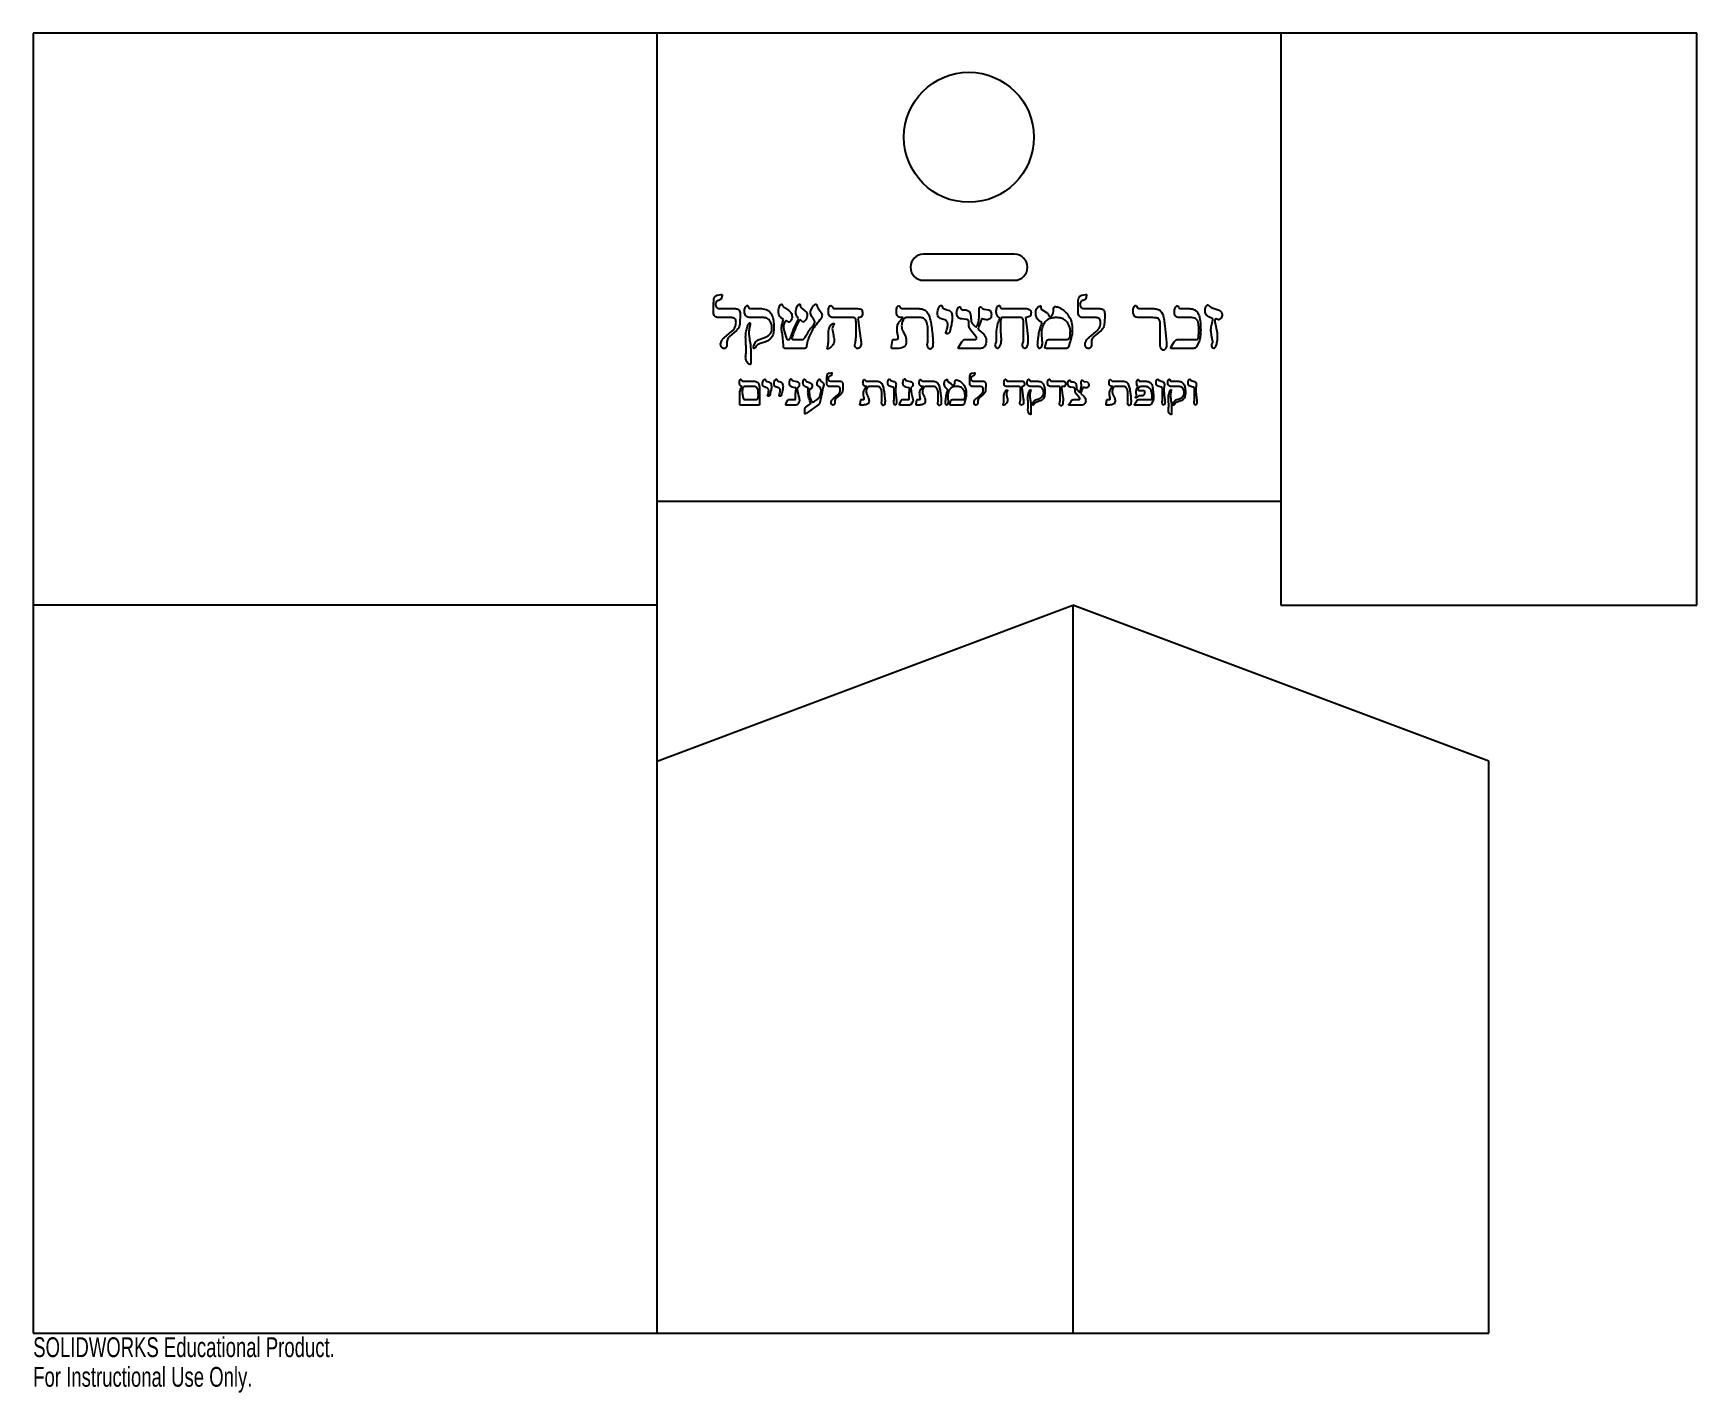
# Model space of a CAD drawing. Header units: inches. Extents: x -10.2 to 5.8, y -10.8 to 2.3.
import ezdxf

# ---------------------------------------------------------------- set-up
doc = ezdxf.new("R2010")
doc.units = ezdxf.units.IN
doc.header["$MEASUREMENT"] = 0
doc.styles.add('SLDTEXTSTYLE0', font='TXT', dxfattribs={"width": 0.7})

msp = doc.modelspace()

# ---------------------------------------------------------------- texts
at = {"color": 7, "linetype": 'Continuous', "char_height": 0.1903, "attachment_point": 1, "style": 'SLDTEXTSTYLE0'}
for s, insert in [('SOLIDWORKS Educational Product.', (-10.2, -10.245)), ('For Instructional Use Only.', (-10.2, -10.53))]:
    msp.add_mtext(s, dxfattribs=dict(at, insert=insert))

# ---------------------------------------------------------------- linework, layer by layer
at = {"color": 7, "linetype": 'Continuous', "lineweight": 25}
for p, q in [((5.8, 2.295), (-10.2, 2.295)), ((-10.2, 2.295), (-10.2, -10.205)), ((-4.2, -10.205), (-4.2, 2.295)), ((1.8, 2.295), (1.8, -3.205)), ((5.8, -3.205), (5.8, 2.295)), ((-0.762, 0.17), (-1.637, 0.17)), ((-1.637, -0.08), (-0.762, -0.08)), ((-3.656, -0.39), (-3.656, -0.316)), ((-3.618, -0.222), (-3.583, -0.217)), ((-3.574, -0.226), (-3.582, -0.257)), ((-0.15, -0.39), (-0.15, -0.316)), ((-0.112, -0.222), (-0.077, -0.217)), ((-0.068, -0.226), (-0.076, -0.257)), ((1.101, -0.316), (1.11, -0.326)), ((-3.484, -0.439), (-3.598, -0.439)), ((-3.582, -0.353), (-3.446, -0.353)), ((-3.4, -0.413), (-3.403, -0.489)), ((-3.3, -0.353), (-3.196, -0.353)), ((-3.174, -0.439), (-3.3, -0.439)), ((-2.975, -0.342), (-2.933, -0.37)), ((-2.801, -0.354), (-2.775, -0.376)), ((-2.649, -0.352), (-2.627, -0.381)), ((-2.491, -0.353), (-2.271, -0.353)), ((-2.322, -0.439), (-2.491, -0.439)), ((-1.831, -0.439), (-1.848, -0.439)), ((-1.835, -0.353), (-1.679, -0.353)), ((-1.665, -0.439), (-1.803, -0.439)), ((-1.433, -0.46), (-1.476, -0.446)), ((-1.427, -0.358), (-1.399, -0.366)), ((-1.228, -0.456), (-1.269, -0.452)), ((-1.262, -0.363), (-1.229, -0.365)), ((-1.083, -0.463), (-1.091, -0.491)), ((-1.054, -0.359), (-1.011, -0.365)), ((-0.698, -0.439), (-0.885, -0.439)), ((-0.874, -0.353), (-0.643, -0.353)), ((-0.656, -0.439), (-0.641, -0.557)), ((-0.508, -0.334), (-0.508, -0.346)), ((-0.496, -0.365), (-0.453, -0.389)), ((0.023, -0.439), (-0.092, -0.439)), ((-0.076, -0.353), (0.06, -0.353)), ((0.106, -0.413), (0.103, -0.489)), ((0.409, -0.322), (0.418, -0.34)), ((0.555, -0.439), (0.441, -0.439)), ((0.453, -0.353), (0.577, -0.353)), ((0.807, -0.326), (0.813, -0.33)), ((0.84, -0.353), (0.923, -0.353)), ((0.941, -0.439), (0.842, -0.439)), ((1.146, -0.452), (1.119, -0.439)), ((1.141, -0.346), (1.188, -0.36)), ((-3.55, -0.629), (-3.483, -0.573)), ((-3.434, -0.562), (-3.504, -0.622)), ((-3.227, -0.654), (-3.174, -0.635)), ((-3.076, -0.527), (-3.076, -0.553)), ((-2.979, -0.556), (-2.958, -0.631)), ((-2.551, -0.652), (-2.551, -0.595)), ((-2.286, -0.619), (-2.286, -0.481)), ((-2.262, -0.494), (-2.243, -0.637)), ((-1.836, -0.568), (-1.814, -0.612)), ((-1.595, -0.647), (-1.595, -0.553)), ((-1.133, -0.62), (-1.184, -0.555)), ((-1.166, -0.5), (-1.144, -0.52)), ((-1.113, -0.549), (-1.058, -0.599)), ((-0.934, -0.643), (-0.934, -0.569)), ((-0.675, -0.639), (-0.675, -0.489)), ((-0.218, -0.637), (-0.242, -0.719)), ((-0.044, -0.629), (0.024, -0.573)), ((0.072, -0.562), (0.002, -0.622)), ((0.64, -0.709), (0.64, -0.497)), ((0.683, -0.517), (0.702, -0.678)), ((1.01, -0.592), (1.01, -0.533)), ((1.171, -0.504), (1.181, -0.557)), ((-3.298, -0.763), (-3.298, -0.873)), ((-3.164, -0.676), (-3.207, -0.687)), ((-2.78, -0.736), (-2.966, -0.736)), ((-2.947, -0.649), (-2.93, -0.649)), ((-2.893, -0.649), (-2.795, -0.649)), ((-2.512, -0.706), (-2.529, -0.723)), ((-1.945, -0.716), (-1.935, -0.658)), ((-1.89, -0.736), (-1.932, -0.736)), ((-1.921, -0.648), (-1.897, -0.648)), ((-1.297, -0.719), (-1.267, -0.671)), ((-1.086, -0.736), (-1.288, -0.736)), ((-1.234, -0.649), (-1.141, -0.649)), ((-0.464, -0.706), (-0.453, -0.665)), ((-0.277, -0.736), (-0.447, -0.736)), ((-0.428, -0.649), (-0.254, -0.649)), ((0.702, -0.678), (0.702, -0.695)), ((0.746, -0.719), (0.775, -0.671)), ((0.962, -0.736), (0.748, -0.736)), ((0.812, -0.649), (0.994, -0.649)), ((1.019, -0.659), (0.988, -0.719)), ((-3.264, -1.102), (-3.365, -1.102)), ((-3.364, -1.05), (-3.276, -1.05)), ((-3.143, -1.115), (-3.169, -1.106)), ((-3.14, -1.053), (-3.123, -1.058)), ((-3.032, -1.115), (-3.058, -1.106)), ((-3.029, -1.053), (-3.012, -1.058)), ((-2.871, -1.114), (-2.899, -1.107)), ((-2.887, -1.046), (-2.857, -1.052)), ((-2.747, -1.115), (-2.771, -1.104)), ((-2.761, -1.052), (-2.732, -1.064)), ((-2.626, -1.048), (-2.605, -1.065)), ((-2.596, -1.085), (-2.604, -1.119)), ((-2.566, -1.072), (-2.566, -1.028)), ((-2.543, -0.972), (-2.522, -0.969)), ((-2.463, -1.102), (-2.531, -1.102)), ((-2.517, -0.974), (-2.522, -0.993)), ((-2.522, -1.05), (-2.44, -1.05)), ((-2.412, -1.087), (-2.414, -1.132)), ((-2.179, -1.102), (-2.189, -1.102)), ((-2.181, -1.05), (-2.087, -1.05)), ((-2.079, -1.102), (-2.161, -1.102)), ((-1.95, -1.045), (-1.922, -1.053)), ((-1.778, -1.114), (-1.807, -1.107)), ((-1.795, -1.046), (-1.764, -1.052)), ((-1.638, -1.102), (-1.648, -1.102)), ((-1.64, -1.05), (-1.546, -1.05)), ((-1.538, -1.102), (-1.621, -1.102)), ((-1.407, -1.039), (-1.407, -1.046)), ((-1.4, -1.058), (-1.374, -1.072)), ((-1.192, -1.072), (-1.192, -1.028)), ((-1.169, -0.972), (-1.148, -0.969)), ((-1.089, -1.102), (-1.157, -1.102)), ((-1.143, -0.974), (-1.148, -0.993)), ((-1.148, -1.05), (-1.066, -1.05)), ((-1.038, -1.087), (-1.04, -1.132)), ((-0.725, -1.102), (-0.827, -1.102)), ((-0.826, -1.05), (-0.694, -1.05)), ((-0.604, -1.05), (-0.542, -1.05)), ((-0.529, -1.102), (-0.604, -1.102)), ((-0.422, -1.036), (-0.42, -1.042)), ((-0.332, -1.102), (-0.409, -1.102)), ((-0.402, -1.05), (-0.3, -1.05)), ((-0.311, -1.109), (-0.311, -1.115)), ((-0.311, -1.115), (-0.296, -1.207)), ((-0.294, -1.103), (-0.305, -1.103)), ((-0.194, -1.112), (-0.219, -1.109)), ((-0.215, -1.056), (-0.195, -1.058)), ((-0.107, -1.116), (-0.112, -1.133)), ((-0.09, -1.054), (-0.064, -1.058)), ((0.188, -1.102), (0.178, -1.102)), ((0.186, -1.05), (0.279, -1.05)), ((0.288, -1.102), (0.205, -1.102)), ((0.448, -1.05), (0.489, -1.05)), ((0.493, -1.102), (0.459, -1.102)), ((0.632, -1.045), (0.66, -1.053)), ((0.748, -1.05), (0.81, -1.05)), ((0.823, -1.102), (0.748, -1.102)), ((0.939, -1.045), (0.967, -1.053)), ((-3.222, -1.28), (-3.394, -1.28)), ((-3.365, -1.228), (-3.25, -1.228)), ((-3.214, -1.135), (-3.214, -1.217)), ((-2.959, -1.266), (-2.945, -1.236)), ((-2.863, -1.28), (-2.954, -1.28)), ((-2.93, -1.228), (-2.877, -1.228)), ((-2.866, -1.151), (-2.863, -1.122)), ((-2.833, -1.245), (-2.847, -1.27)), ((-2.768, -1.3), (-2.719, -1.265)), ((-2.641, -1.27), (-2.765, -1.361)), ((-2.694, -1.251), (-2.646, -1.217)), ((-2.503, -1.216), (-2.462, -1.182)), ((-2.433, -1.176), (-2.475, -1.212)), ((-2.247, -1.268), (-2.241, -1.233)), ((-2.214, -1.28), (-2.239, -1.28)), ((-2.233, -1.227), (-2.218, -1.227)), ((-2.181, -1.179), (-2.168, -1.205)), ((-2.037, -1.227), (-2.037, -1.17)), ((-1.918, -1.194), (-1.918, -1.134)), ((-1.866, -1.266), (-1.852, -1.236)), ((-1.77, -1.28), (-1.862, -1.28)), ((-1.838, -1.228), (-1.785, -1.228)), ((-1.773, -1.151), (-1.77, -1.122)), ((-1.74, -1.245), (-1.754, -1.27)), ((-1.706, -1.268), (-1.7, -1.233)), ((-1.673, -1.28), (-1.698, -1.28)), ((-1.692, -1.227), (-1.677, -1.227)), ((-1.641, -1.179), (-1.628, -1.205)), ((-1.496, -1.227), (-1.496, -1.17)), ((-1.381, -1.262), (-1.374, -1.237)), ((-1.269, -1.28), (-1.37, -1.28)), ((-1.359, -1.228), (-1.254, -1.228)), ((-1.233, -1.221), (-1.247, -1.27)), ((-1.128, -1.216), (-1.088, -1.182)), ((-1.059, -1.176), (-1.101, -1.212)), ((-0.863, -1.229), (-0.863, -1.196)), ((-0.839, -1.262), (-0.849, -1.272)), ((-0.703, -1.21), (-0.703, -1.127)), ((-0.689, -1.135), (-0.677, -1.221)), ((-0.561, -1.231), (-0.529, -1.22)), ((-0.523, -1.244), (-0.548, -1.251)), ((-0.47, -1.155), (-0.47, -1.17)), ((-0.322, -1.193), (-0.322, -1.138)), ((-0.236, -1.27), (-0.218, -1.241)), ((-0.109, -1.28), (-0.23, -1.28)), ((-0.198, -1.228), (-0.142, -1.228)), ((-0.137, -1.211), (-0.168, -1.171)), ((-0.157, -1.139), (-0.144, -1.151)), ((-0.125, -1.168), (-0.092, -1.198)), ((0.12, -1.268), (0.126, -1.233)), ((0.153, -1.28), (0.128, -1.28)), ((0.134, -1.227), (0.148, -1.227)), ((0.185, -1.179), (0.198, -1.205)), ((0.33, -1.227), (0.33, -1.17)), ((0.395, -1.267), (0.414, -1.238)), ((0.539, -1.28), (0.401, -1.28)), ((0.415, -1.185), (0.411, -1.175)), ((0.431, -1.228), (0.554, -1.228)), ((0.464, -1.191), (0.439, -1.191)), ((0.444, -1.139), (0.472, -1.139)), ((0.568, -1.244), (0.552, -1.271)), ((0.57, -1.13), (0.574, -1.186)), ((0.663, -1.194), (0.663, -1.134)), ((0.791, -1.231), (0.823, -1.22)), ((0.829, -1.244), (0.804, -1.251)), ((0.882, -1.155), (0.882, -1.17)), ((0.971, -1.194), (0.971, -1.134)), ((-2.779, -1.355), (-2.779, -1.325)), ((-0.603, -1.296), (-0.603, -1.362)), ((0.749, -1.296), (0.749, -1.362)), ((-4.2, -2.205), (1.8, -2.205)), ((-4.2, -3.205), (-10.2, -3.205)), ((-4.2, -4.705), (-0.2, -3.205)), ((-0.2, -3.205), (-0.2, -10.205)), ((3.8, -4.705), (-0.2, -3.205)), ((1.8, -3.205), (5.8, -3.205)), ((3.8, -10.205), (3.8, -4.705)), ((-10.2, -10.205), (3.8, -10.205))]:
    msp.add_line(p, q, dxfattribs=at)
msp.add_circle((-1.2, 1.295), 0.625, dxfattribs=at)
for centre, start, end in [((-1.637, 0.045), 90, 270), ((-0.762, 0.045), 270, 90)]:
    msp.add_arc(centre, 0.125, start, end, dxfattribs=at)
for points, knots in [([(-3.656, -0.316), (-3.656, -0.305), (-3.656, -0.286), (-3.653, -0.268), (-3.652, -0.26)], [0, 0, 0, 0, 0.560193, 1, 1, 1, 1]), ([(-3.652, -0.26), (-3.649, -0.25), (-3.644, -0.236), (-3.629, -0.225), (-3.622, -0.223), (-3.618, -0.222)], [0, 0, 0, 0, 0.558184, 0.779064, 1, 1, 1, 1]), ([(-3.624, -0.282), (-3.629, -0.287), (-3.637, -0.295), (-3.637, -0.307), (-3.638, -0.312)], [0, 0, 0, 0, 0.558473, 1, 1, 1, 1]), ([(-3.638, -0.312), (-3.638, -0.316), (-3.637, -0.326), (-3.629, -0.339), (-3.611, -0.352), (-3.594, -0.352), (-3.582, -0.353)], [0, 0, 0, 0, 0.187156, 0.373743, 0.560514, 1, 1, 1, 1]), ([(-3.599, -0.27), (-3.604, -0.272), (-3.613, -0.275), (-3.621, -0.28), (-3.624, -0.282)], [0, 0, 0, 0, 0.560201, 1, 1, 1, 1]), ([(-3.582, -0.257), (-3.583, -0.259), (-3.585, -0.262), (-3.591, -0.266), (-3.596, -0.268), (-3.599, -0.27)], [0, 0, 0, 0, 0.278554, 0.559743, 1, 1, 1, 1]), ([(-3.583, -0.217), (-3.582, -0.217), (-3.579, -0.217), (-3.575, -0.219), (-3.574, -0.223), (-3.574, -0.225), (-3.574, -0.226)], [0, 0, 0, 0, 0.278268, 0.561509, 0.778034, 1, 1, 1, 1]), ([(-3.032, -0.384), (-3.031, -0.37), (-3.029, -0.348), (-3.02, -0.326), (-3.012, -0.313), (-3.005, -0.311), (-3.002, -0.31)], [0, 0, 0, 0, 0.500353, 0.751119, 0.877079, 1, 1, 1, 1]), ([(-3.002, -0.31), (-3.001, -0.31), (-2.999, -0.31), (-2.997, -0.312), (-2.996, -0.314), (-2.996, -0.316)], [0, 0, 0, 0, 0.2800307, 0.5615029, 1, 1, 1, 1]), ([(-2.996, -0.316), (-2.995, -0.319), (-2.993, -0.325), (-2.986, -0.334), (-2.979, -0.339), (-2.975, -0.342)], [0, 0, 0, 0, 0.2792566, 0.5603324, 1, 1, 1, 1]), ([(-2.856, -0.34), (-2.853, -0.332), (-2.849, -0.322), (-2.838, -0.311), (-2.831, -0.31), (-2.828, -0.31)], [0, 0, 0, 0, 0.560286, 0.780717, 1, 1, 1, 1]), ([(-2.828, -0.31), (-2.827, -0.31), (-2.826, -0.31), (-2.825, -0.312), (-2.823, -0.317), (-2.823, -0.32), (-2.823, -0.323)], [0, 0, 0, 0, 0.1254927, 0.2473476, 0.5028074, 1, 1, 1, 1]), ([(-2.709, -0.345), (-2.704, -0.336), (-2.696, -0.324), (-2.682, -0.312), (-2.674, -0.31), (-2.67, -0.31)], [0, 0, 0, 0, 0.5608, 0.781112, 1, 1, 1, 1]), ([(-2.67, -0.31), (-2.669, -0.31), (-2.666, -0.311), (-2.664, -0.316), (-2.663, -0.32), (-2.663, -0.322)], [0, 0, 0, 0, 0.274466, 0.558644, 1, 1, 1, 1]), ([(-0.15, -0.316), (-0.15, -0.305), (-0.15, -0.286), (-0.147, -0.268), (-0.146, -0.26)], [0, 0, 0, 0, 0.560193, 1, 1, 1, 1]), ([(-0.146, -0.26), (-0.142, -0.25), (-0.138, -0.236), (-0.123, -0.225), (-0.116, -0.223), (-0.112, -0.222)], [0, 0, 0, 0, 0.558184, 0.779064, 1, 1, 1, 1]), ([(-0.118, -0.282), (-0.123, -0.287), (-0.131, -0.295), (-0.131, -0.307), (-0.132, -0.312)], [0, 0, 0, 0, 0.558473, 1, 1, 1, 1]), ([(-0.132, -0.312), (-0.131, -0.316), (-0.131, -0.326), (-0.123, -0.339), (-0.105, -0.352), (-0.088, -0.352), (-0.076, -0.353)], [0, 0, 0, 0, 0.187156, 0.373743, 0.560514, 1, 1, 1, 1]), ([(-0.092, -0.27), (-0.097, -0.272), (-0.106, -0.275), (-0.115, -0.28), (-0.118, -0.282)], [0, 0, 0, 0, 0.560201, 1, 1, 1, 1]), ([(-0.076, -0.257), (-0.077, -0.259), (-0.079, -0.262), (-0.085, -0.266), (-0.09, -0.268), (-0.092, -0.27)], [0, 0, 0, 0, 0.278554, 0.559743, 1, 1, 1, 1]), ([(-0.077, -0.217), (-0.075, -0.217), (-0.072, -0.217), (-0.069, -0.219), (-0.067, -0.223), (-0.068, -0.225), (-0.068, -0.226)], [0, 0, 0, 0, 0.2782678, 0.5615091, 0.7780344, 1, 1, 1, 1]), ([(1.079, -0.336), (1.082, -0.331), (1.086, -0.324), (1.094, -0.317), (1.099, -0.316), (1.101, -0.316)], [0, 0, 0, 0, 0.558933, 0.780255, 1, 1, 1, 1]), ([(-3.598, -0.439), (-3.606, -0.439), (-3.622, -0.438), (-3.644, -0.428), (-3.655, -0.409), (-3.656, -0.396), (-3.656, -0.39)], [0, 0, 0, 0, 0.280889, 0.559757, 0.779361, 1, 1, 1, 1]), ([(-3.44, -0.483), (-3.441, -0.477), (-3.441, -0.464), (-3.452, -0.447), (-3.468, -0.44), (-3.478, -0.44), (-3.484, -0.439)], [0, 0, 0, 0, 0.280716, 0.558987, 0.779192, 1, 1, 1, 1]), ([(-3.446, -0.353), (-3.441, -0.353), (-3.43, -0.354), (-3.415, -0.361), (-3.4, -0.381), (-3.4, -0.4), (-3.4, -0.413)], [0, 0, 0, 0, 0.187451, 0.374297, 0.561127, 1, 1, 1, 1]), ([(-3.36, -0.38), (-3.36, -0.373), (-3.359, -0.361), (-3.355, -0.35), (-3.353, -0.345)], [0, 0, 0, 0, 0.559709, 1, 1, 1, 1]), ([(-3.3, -0.439), (-3.309, -0.439), (-3.327, -0.437), (-3.348, -0.421), (-3.359, -0.401), (-3.359, -0.387), (-3.36, -0.38)], [0, 0, 0, 0, 0.280158, 0.55915, 0.77931, 1, 1, 1, 1]), ([(-3.353, -0.345), (-3.35, -0.339), (-3.346, -0.33), (-3.336, -0.323), (-3.331, -0.323), (-3.328, -0.322)], [0, 0, 0, 0, 0.559129, 0.779533, 1, 1, 1, 1]), ([(-3.328, -0.322), (-3.326, -0.325), (-3.322, -0.332), (-3.32, -0.341), (-3.316, -0.347), (-3.31, -0.352), (-3.304, -0.353), (-3.3, -0.353)], [0, 0, 0, 0, 0.247612, 0.499205, 0.624409, 0.750654, 1, 1, 1, 1]), ([(-3.196, -0.353), (-3.176, -0.355), (-3.145, -0.358), (-3.114, -0.385), (-3.092, -0.418), (-3.078, -0.467), (-3.077, -0.507), (-3.076, -0.527)], [0, 0, 0, 0, 0.24845, 0.37365, 0.498928, 0.749107, 1, 1, 1, 1]), ([(-3.113, -0.474), (-3.117, -0.468), (-3.125, -0.457), (-3.145, -0.442), (-3.163, -0.44), (-3.174, -0.439)], [0, 0, 0, 0, 0.280776, 0.561122, 1, 1, 1, 1]), ([(-3.095, -0.544), (-3.095, -0.53), (-3.096, -0.505), (-3.108, -0.483), (-3.113, -0.474)], [0, 0, 0, 0, 0.5601927, 1, 1, 1, 1]), ([(-3.019, -0.429), (-3.024, -0.421), (-3.031, -0.407), (-3.032, -0.391), (-3.032, -0.384)], [0, 0, 0, 0, 0.558768, 1, 1, 1, 1]), ([(-2.984, -0.458), (-2.991, -0.453), (-3.004, -0.445), (-3.015, -0.434), (-3.019, -0.429)], [0, 0, 0, 0, 0.560391, 1, 1, 1, 1]), ([(-2.996, -0.498), (-2.993, -0.491), (-2.99, -0.477), (-2.985, -0.464), (-2.984, -0.458)], [0, 0, 0, 0, 0.559998, 1, 1, 1, 1]), ([(-2.957, -0.47), (-2.96, -0.471), (-2.966, -0.473), (-2.972, -0.482), (-2.981, -0.5), (-2.983, -0.517), (-2.984, -0.529)], [0, 0, 0, 0, 0.123773, 0.249493, 0.500214, 1, 1, 1, 1]), ([(-2.938, -0.484), (-2.941, -0.481), (-2.947, -0.476), (-2.954, -0.472), (-2.957, -0.47)], [0, 0, 0, 0, 0.561924, 1, 1, 1, 1]), ([(-2.91, -0.464), (-2.914, -0.47), (-2.919, -0.478), (-2.93, -0.484), (-2.935, -0.484), (-2.938, -0.484)], [0, 0, 0, 0, 0.5588675, 0.7795082, 1, 1, 1, 1]), ([(-2.933, -0.37), (-2.923, -0.379), (-2.904, -0.395), (-2.902, -0.419), (-2.901, -0.429)], [0, 0, 0, 0, 0.5588987, 1, 1, 1, 1]), ([(-2.901, -0.429), (-2.901, -0.436), (-2.902, -0.449), (-2.908, -0.459), (-2.91, -0.464)], [0, 0, 0, 0, 0.559514, 1, 1, 1, 1]), ([(-2.822, -0.458), (-2.828, -0.465), (-2.841, -0.478), (-2.852, -0.504), (-2.864, -0.529), (-2.877, -0.561), (-2.892, -0.596), (-2.899, -0.625), (-2.902, -0.64)], [0, 0, 0, 0, 0.137421, 0.277929, 0.418466, 0.559013, 0.779848, 1, 1, 1, 1]), ([(-2.884, -0.545), (-2.876, -0.527), (-2.86, -0.495), (-2.845, -0.463), (-2.838, -0.448)], [0, 0, 0, 0, 0.5599977, 1, 1, 1, 1]), ([(-2.866, -0.385), (-2.866, -0.377), (-2.864, -0.361), (-2.859, -0.346), (-2.856, -0.34)], [0, 0, 0, 0, 0.559635, 1, 1, 1, 1]), ([(-2.838, -0.448), (-2.846, -0.438), (-2.861, -0.419), (-2.865, -0.396), (-2.866, -0.385)], [0, 0, 0, 0, 0.560701, 1, 1, 1, 1]), ([(-2.823, -0.323), (-2.82, -0.33), (-2.816, -0.342), (-2.806, -0.351), (-2.801, -0.354)], [0, 0, 0, 0, 0.557298, 1, 1, 1, 1]), ([(-2.797, -0.484), (-2.801, -0.479), (-2.809, -0.47), (-2.818, -0.461), (-2.822, -0.458)], [0, 0, 0, 0, 0.5599166, 1, 1, 1, 1]), ([(-2.755, -0.414), (-2.756, -0.422), (-2.758, -0.438), (-2.77, -0.464), (-2.787, -0.476), (-2.797, -0.484)], [0, 0, 0, 0, 0.280934, 0.562216, 1, 1, 1, 1]), ([(-2.775, -0.376), (-2.769, -0.382), (-2.758, -0.392), (-2.756, -0.407), (-2.755, -0.414)], [0, 0, 0, 0, 0.56006, 1, 1, 1, 1]), ([(-2.724, -0.395), (-2.723, -0.385), (-2.721, -0.367), (-2.713, -0.351), (-2.709, -0.345)], [0, 0, 0, 0, 0.559381, 1, 1, 1, 1]), ([(-2.681, -0.483), (-2.684, -0.474), (-2.689, -0.456), (-2.706, -0.436), (-2.72, -0.416), (-2.723, -0.402), (-2.724, -0.395)], [0, 0, 0, 0, 0.278214, 0.559566, 0.780475, 1, 1, 1, 1]), ([(-2.636, -0.465), (-2.651, -0.484), (-2.679, -0.518), (-2.702, -0.554), (-2.712, -0.57)], [0, 0, 0, 0, 0.5599835, 1, 1, 1, 1]), ([(-2.663, -0.322), (-2.661, -0.328), (-2.658, -0.339), (-2.652, -0.348), (-2.649, -0.352)], [0, 0, 0, 0, 0.559912, 1, 1, 1, 1]), ([(-2.62, -0.444), (-2.623, -0.448), (-2.628, -0.455), (-2.634, -0.462), (-2.636, -0.465)], [0, 0, 0, 0, 0.559914, 1, 1, 1, 1]), ([(-2.627, -0.381), (-2.623, -0.387), (-2.615, -0.399), (-2.614, -0.413), (-2.613, -0.419)], [0, 0, 0, 0, 0.559769, 1, 1, 1, 1]), ([(-2.613, -0.419), (-2.613, -0.424), (-2.614, -0.433), (-2.618, -0.441), (-2.62, -0.444)], [0, 0, 0, 0, 0.559911, 1, 1, 1, 1]), ([(-2.551, -0.381), (-2.551, -0.369), (-2.551, -0.351), (-2.543, -0.332), (-2.533, -0.324), (-2.527, -0.323), (-2.524, -0.323)], [0, 0, 0, 0, 0.500604, 0.749823, 0.875156, 1, 1, 1, 1]), ([(-2.491, -0.439), (-2.501, -0.439), (-2.519, -0.439), (-2.544, -0.427), (-2.551, -0.403), (-2.551, -0.388), (-2.551, -0.381)], [0, 0, 0, 0, 0.281939, 0.557897, 0.778315, 1, 1, 1, 1]), ([(-2.524, -0.323), (-2.521, -0.326), (-2.515, -0.333), (-2.512, -0.346), (-2.502, -0.352), (-2.495, -0.353), (-2.491, -0.353)], [0, 0, 0, 0, 0.2725611, 0.5553882, 0.777271, 1, 1, 1, 1]), ([(-2.286, -0.481), (-2.286, -0.475), (-2.287, -0.464), (-2.288, -0.449), (-2.297, -0.442), (-2.308, -0.44), (-2.316, -0.439), (-2.322, -0.439)], [0, 0, 0, 0, 0.280589, 0.500359, 0.62416, 0.749523, 1, 1, 1, 1]), ([(-2.271, -0.353), (-2.264, -0.353), (-2.25, -0.353), (-2.23, -0.362), (-2.225, -0.381), (-2.224, -0.392), (-2.224, -0.397)], [0, 0, 0, 0, 0.2817366, 0.5580386, 0.7784741, 1, 1, 1, 1]), ([(-2.261, -0.439), (-2.263, -0.441), (-2.266, -0.445), (-2.267, -0.45), (-2.267, -0.452)], [0, 0, 0, 0, 0.561455, 1, 1, 1, 1]), ([(-2.267, -0.452), (-2.266, -0.459), (-2.264, -0.473), (-2.263, -0.487), (-2.262, -0.494)], [0, 0, 0, 0, 0.559992, 1, 1, 1, 1]), ([(-2.233, -0.431), (-2.238, -0.433), (-2.247, -0.438), (-2.257, -0.439), (-2.261, -0.439)], [0, 0, 0, 0, 0.557695, 1, 1, 1, 1]), ([(-2.224, -0.397), (-2.224, -0.404), (-2.224, -0.416), (-2.23, -0.426), (-2.233, -0.431)], [0, 0, 0, 0, 0.5624289, 1, 1, 1, 1]), ([(-1.898, -0.384), (-1.898, -0.372), (-1.897, -0.354), (-1.891, -0.334), (-1.882, -0.325), (-1.876, -0.325), (-1.873, -0.324)], [0, 0, 0, 0, 0.500757, 0.750402, 0.875287, 1, 1, 1, 1]), ([(-1.848, -0.439), (-1.856, -0.438), (-1.872, -0.437), (-1.889, -0.421), (-1.897, -0.402), (-1.898, -0.39), (-1.898, -0.384)], [0, 0, 0, 0, 0.27959, 0.558607, 0.779138, 1, 1, 1, 1]), ([(-1.891, -0.546), (-1.89, -0.535), (-1.888, -0.511), (-1.869, -0.472), (-1.846, -0.452), (-1.831, -0.439)], [0, 0, 0, 0, 0.280236, 0.560385, 1, 1, 1, 1]), ([(-1.873, -0.324), (-1.87, -0.328), (-1.864, -0.335), (-1.858, -0.347), (-1.847, -0.352), (-1.839, -0.353), (-1.835, -0.353)], [0, 0, 0, 0, 0.275937, 0.556883, 0.778376, 1, 1, 1, 1]), ([(-1.836, -0.47), (-1.84, -0.478), (-1.846, -0.493), (-1.847, -0.509), (-1.848, -0.517)], [0, 0, 0, 0, 0.560106, 1, 1, 1, 1]), ([(-1.803, -0.439), (-1.807, -0.44), (-1.816, -0.442), (-1.828, -0.454), (-1.833, -0.464), (-1.836, -0.47)], [0, 0, 0, 0, 0.278265, 0.558466, 1, 1, 1, 1]), ([(-1.679, -0.353), (-1.668, -0.354), (-1.645, -0.355), (-1.608, -0.374), (-1.593, -0.4), (-1.584, -0.416)], [0, 0, 0, 0, 0.281, 0.561387, 1, 1, 1, 1]), ([(-1.604, -0.49), (-1.607, -0.482), (-1.613, -0.468), (-1.628, -0.451), (-1.646, -0.441), (-1.659, -0.44), (-1.665, -0.439)], [0, 0, 0, 0, 0.2804853, 0.5600871, 0.7799686, 1, 1, 1, 1]), ([(-1.584, -0.416), (-1.578, -0.438), (-1.567, -0.478), (-1.561, -0.52), (-1.558, -0.538)], [0, 0, 0, 0, 0.559584, 1, 1, 1, 1]), ([(-1.502, -0.397), (-1.502, -0.388), (-1.501, -0.372), (-1.496, -0.357), (-1.494, -0.35)], [0, 0, 0, 0, 0.559946, 1, 1, 1, 1]), ([(-1.476, -0.446), (-1.481, -0.443), (-1.491, -0.438), (-1.501, -0.42), (-1.501, -0.406), (-1.502, -0.397)], [0, 0, 0, 0, 0.2793156, 0.5592156, 1, 1, 1, 1]), ([(-1.494, -0.35), (-1.491, -0.342), (-1.486, -0.332), (-1.475, -0.323), (-1.468, -0.322), (-1.465, -0.322)], [0, 0, 0, 0, 0.55927, 0.77971, 1, 1, 1, 1]), ([(-1.465, -0.322), (-1.464, -0.322), (-1.461, -0.323), (-1.459, -0.328), (-1.458, -0.331), (-1.457, -0.333)], [0, 0, 0, 0, 0.276387, 0.558885, 1, 1, 1, 1]), ([(-1.457, -0.333), (-1.456, -0.336), (-1.454, -0.344), (-1.443, -0.354), (-1.433, -0.356), (-1.427, -0.358)], [0, 0, 0, 0, 0.281663, 0.557686, 1, 1, 1, 1]), ([(-1.403, -0.508), (-1.404, -0.502), (-1.404, -0.491), (-1.41, -0.476), (-1.42, -0.465), (-1.428, -0.462), (-1.433, -0.46)], [0, 0, 0, 0, 0.280441, 0.560055, 0.779986, 1, 1, 1, 1]), ([(-1.399, -0.366), (-1.392, -0.37), (-1.377, -0.377), (-1.362, -0.403), (-1.361, -0.424), (-1.36, -0.437)], [0, 0, 0, 0, 0.279447, 0.559316, 1, 1, 1, 1]), ([(-1.36, -0.437), (-1.361, -0.451), (-1.362, -0.475), (-1.367, -0.499), (-1.369, -0.509)], [0, 0, 0, 0, 0.559876, 1, 1, 1, 1]), ([(-1.318, -0.392), (-1.317, -0.38), (-1.315, -0.363), (-1.305, -0.345), (-1.296, -0.337), (-1.29, -0.336), (-1.288, -0.336)], [0, 0, 0, 0, 0.4992379, 0.7495196, 0.8751808, 1, 1, 1, 1]), ([(-1.269, -0.452), (-1.277, -0.45), (-1.293, -0.448), (-1.316, -0.426), (-1.317, -0.405), (-1.318, -0.392)], [0, 0, 0, 0, 0.281168, 0.560741, 1, 1, 1, 1]), ([(-1.288, -0.336), (-1.287, -0.336), (-1.285, -0.336), (-1.283, -0.339), (-1.281, -0.345), (-1.279, -0.351), (-1.276, -0.358), (-1.27, -0.362), (-1.265, -0.362), (-1.262, -0.363)], [0, 0, 0, 0, 0.061797, 0.124956, 0.249848, 0.500367, 0.625664, 0.7501, 1, 1, 1, 1]), ([(-1.229, -0.365), (-1.223, -0.366), (-1.213, -0.368), (-1.206, -0.374), (-1.202, -0.377)], [0, 0, 0, 0, 0.560066, 1, 1, 1, 1]), ([(-1.2, -0.487), (-1.2, -0.483), (-1.2, -0.474), (-1.207, -0.463), (-1.217, -0.458), (-1.224, -0.457), (-1.228, -0.456)], [0, 0, 0, 0, 0.280396, 0.559043, 0.779434, 1, 1, 1, 1]), ([(-1.202, -0.377), (-1.198, -0.382), (-1.189, -0.391), (-1.183, -0.413), (-1.182, -0.429), (-1.181, -0.439)], [0, 0, 0, 0, 0.278762, 0.559119, 1, 1, 1, 1]), ([(-1.181, -0.439), (-1.18, -0.451), (-1.179, -0.468), (-1.174, -0.489), (-1.169, -0.497), (-1.166, -0.5)], [0, 0, 0, 0, 0.56083, 0.781077, 1, 1, 1, 1]), ([(-1.112, -0.492), (-1.11, -0.483), (-1.106, -0.466), (-1.104, -0.45), (-1.103, -0.442)], [0, 0, 0, 0, 0.559946, 1, 1, 1, 1]), ([(-1.103, -0.442), (-1.102, -0.437), (-1.101, -0.428), (-1.101, -0.419), (-1.101, -0.415)], [0, 0, 0, 0, 0.559979, 1, 1, 1, 1]), ([(-1.102, -0.376), (-1.102, -0.368), (-1.102, -0.356), (-1.098, -0.342), (-1.092, -0.335), (-1.088, -0.335), (-1.086, -0.334)], [0, 0, 0, 0, 0.500882, 0.750629, 0.875537, 1, 1, 1, 1]), ([(-1.101, -0.415), (-1.101, -0.408), (-1.102, -0.395), (-1.102, -0.382), (-1.102, -0.376)], [0, 0, 0, 0, 0.559977, 1, 1, 1, 1]), ([(-1.086, -0.334), (-1.083, -0.337), (-1.077, -0.342), (-1.069, -0.354), (-1.06, -0.357), (-1.054, -0.359)], [0, 0, 0, 0, 0.278642, 0.561029, 1, 1, 1, 1]), ([(-1.074, -0.452), (-1.075, -0.452), (-1.078, -0.453), (-1.081, -0.457), (-1.082, -0.461), (-1.083, -0.463)], [0, 0, 0, 0, 0.275803, 0.559373, 1, 1, 1, 1]), ([(-1.03, -0.46), (-1.038, -0.459), (-1.053, -0.457), (-1.067, -0.453), (-1.074, -0.452)], [0, 0, 0, 0, 0.5598126, 1, 1, 1, 1]), ([(-0.984, -0.41), (-0.984, -0.417), (-0.985, -0.432), (-0.995, -0.451), (-1.013, -0.459), (-1.025, -0.46), (-1.03, -0.46)], [0, 0, 0, 0, 0.280897, 0.559368, 0.77931, 1, 1, 1, 1]), ([(-1.011, -0.365), (-1.006, -0.367), (-0.995, -0.37), (-0.985, -0.388), (-0.984, -0.402), (-0.984, -0.41)], [0, 0, 0, 0, 0.2794414, 0.5590899, 1, 1, 1, 1]), ([(-0.937, -0.387), (-0.936, -0.374), (-0.936, -0.355), (-0.928, -0.333), (-0.918, -0.323), (-0.912, -0.323), (-0.909, -0.322)], [0, 0, 0, 0, 0.50067, 0.750271, 0.875254, 1, 1, 1, 1]), ([(-0.901, -0.443), (-0.907, -0.44), (-0.918, -0.434), (-0.932, -0.414), (-0.935, -0.397), (-0.937, -0.387)], [0, 0, 0, 0, 0.280334, 0.561149, 1, 1, 1, 1]), ([(-0.934, -0.569), (-0.931, -0.544), (-0.924, -0.501), (-0.908, -0.461), (-0.901, -0.443)], [0, 0, 0, 0, 0.559215, 1, 1, 1, 1]), ([(-0.909, -0.322), (-0.908, -0.322), (-0.905, -0.323), (-0.902, -0.326), (-0.902, -0.329), (-0.901, -0.33)], [0, 0, 0, 0, 0.2791996, 0.56038, 1, 1, 1, 1]), ([(-0.901, -0.33), (-0.901, -0.333), (-0.9, -0.338), (-0.898, -0.343), (-0.897, -0.345)], [0, 0, 0, 0, 0.56104, 1, 1, 1, 1]), ([(-0.897, -0.345), (-0.895, -0.347), (-0.891, -0.35), (-0.883, -0.352), (-0.877, -0.353), (-0.874, -0.353)], [0, 0, 0, 0, 0.279212, 0.560191, 1, 1, 1, 1]), ([(-0.895, -0.471), (-0.895, -0.479), (-0.897, -0.493), (-0.897, -0.508), (-0.897, -0.514)], [0, 0, 0, 0, 0.5599597, 1, 1, 1, 1]), ([(-0.885, -0.439), (-0.886, -0.44), (-0.889, -0.441), (-0.89, -0.447), (-0.893, -0.457), (-0.894, -0.465), (-0.895, -0.471)], [0, 0, 0, 0, 0.1217489, 0.2471427, 0.4980017, 1, 1, 1, 1]), ([(-0.675, -0.489), (-0.675, -0.479), (-0.676, -0.464), (-0.682, -0.447), (-0.69, -0.44), (-0.695, -0.44), (-0.698, -0.439)], [0, 0, 0, 0, 0.500633, 0.749968, 0.875172, 1, 1, 1, 1]), ([(-0.616, -0.429), (-0.623, -0.432), (-0.636, -0.436), (-0.65, -0.438), (-0.656, -0.439)], [0, 0, 0, 0, 0.5591092, 1, 1, 1, 1]), ([(-0.643, -0.353), (-0.637, -0.354), (-0.626, -0.355), (-0.613, -0.364), (-0.604, -0.376), (-0.603, -0.384), (-0.602, -0.389)], [0, 0, 0, 0, 0.279952, 0.560024, 0.780059, 1, 1, 1, 1]), ([(-0.602, -0.389), (-0.603, -0.397), (-0.603, -0.409), (-0.608, -0.423), (-0.613, -0.427), (-0.616, -0.429)], [0, 0, 0, 0, 0.560406, 0.780676, 1, 1, 1, 1]), ([(-0.558, -0.386), (-0.557, -0.379), (-0.556, -0.365), (-0.548, -0.352), (-0.545, -0.347)], [0, 0, 0, 0, 0.559481, 1, 1, 1, 1]), ([(-0.543, -0.45), (-0.548, -0.439), (-0.557, -0.418), (-0.558, -0.396), (-0.558, -0.386)], [0, 0, 0, 0, 0.558157, 1, 1, 1, 1]), ([(-0.545, -0.347), (-0.54, -0.341), (-0.532, -0.329), (-0.518, -0.327), (-0.512, -0.326)], [0, 0, 0, 0, 0.560916, 1, 1, 1, 1]), ([(-0.496, -0.489), (-0.505, -0.483), (-0.522, -0.471), (-0.537, -0.456), (-0.543, -0.45)], [0, 0, 0, 0, 0.560422, 1, 1, 1, 1]), ([(-0.512, -0.326), (-0.512, -0.326), (-0.511, -0.326), (-0.509, -0.327), (-0.508, -0.33), (-0.508, -0.333), (-0.508, -0.334)], [0, 0, 0, 0, 0.12731, 0.248545, 0.501824, 1, 1, 1, 1]), ([(-0.508, -0.346), (-0.507, -0.35), (-0.505, -0.358), (-0.499, -0.363), (-0.496, -0.365)], [0, 0, 0, 0, 0.559559, 1, 1, 1, 1]), ([(-0.418, -0.446), (-0.433, -0.453), (-0.461, -0.467), (-0.476, -0.494), (-0.483, -0.506)], [0, 0, 0, 0, 0.5579367, 1, 1, 1, 1]), ([(-0.453, -0.389), (-0.446, -0.396), (-0.434, -0.409), (-0.428, -0.426), (-0.425, -0.433)], [0, 0, 0, 0, 0.558816, 1, 1, 1, 1]), ([(-0.425, -0.433), (-0.422, -0.433), (-0.416, -0.432), (-0.406, -0.427), (-0.401, -0.421), (-0.398, -0.418)], [0, 0, 0, 0, 0.2798321, 0.5607329, 1, 1, 1, 1]), ([(-0.351, -0.439), (-0.363, -0.439), (-0.386, -0.44), (-0.408, -0.444), (-0.418, -0.446)], [0, 0, 0, 0, 0.560184, 1, 1, 1, 1]), ([(-0.398, -0.418), (-0.394, -0.408), (-0.388, -0.391), (-0.387, -0.373), (-0.386, -0.365)], [0, 0, 0, 0, 0.558166, 1, 1, 1, 1]), ([(-0.386, -0.365), (-0.386, -0.358), (-0.385, -0.348), (-0.379, -0.337), (-0.373, -0.333), (-0.369, -0.333), (-0.367, -0.332)], [0, 0, 0, 0, 0.500326, 0.74953, 0.874893, 1, 1, 1, 1]), ([(-0.367, -0.332), (-0.355, -0.335), (-0.331, -0.34), (-0.312, -0.353), (-0.304, -0.358)], [0, 0, 0, 0, 0.558169, 1, 1, 1, 1]), ([(-0.274, -0.463), (-0.287, -0.455), (-0.311, -0.441), (-0.339, -0.44), (-0.351, -0.439)], [0, 0, 0, 0, 0.558806, 1, 1, 1, 1]), ([(-0.304, -0.358), (-0.293, -0.366), (-0.274, -0.38), (-0.259, -0.398), (-0.252, -0.406)], [0, 0, 0, 0, 0.5601022, 1, 1, 1, 1]), ([(-0.224, -0.568), (-0.228, -0.546), (-0.233, -0.505), (-0.261, -0.476), (-0.274, -0.463)], [0, 0, 0, 0, 0.559961, 1, 1, 1, 1]), ([(-0.252, -0.406), (-0.237, -0.43), (-0.21, -0.474), (-0.207, -0.525), (-0.206, -0.548)], [0, 0, 0, 0, 0.559184, 1, 1, 1, 1]), ([(-0.092, -0.439), (-0.1, -0.439), (-0.116, -0.438), (-0.138, -0.428), (-0.149, -0.409), (-0.15, -0.396), (-0.15, -0.39)], [0, 0, 0, 0, 0.280889, 0.559757, 0.779361, 1, 1, 1, 1]), ([(0.066, -0.483), (0.066, -0.477), (0.065, -0.464), (0.054, -0.447), (0.038, -0.44), (0.028, -0.44), (0.023, -0.439)], [0, 0, 0, 0, 0.280716, 0.558987, 0.779192, 1, 1, 1, 1]), ([(0.06, -0.353), (0.065, -0.353), (0.076, -0.354), (0.091, -0.361), (0.106, -0.381), (0.106, -0.4), (0.106, -0.413)], [0, 0, 0, 0, 0.1874509, 0.3742969, 0.5611266, 1, 1, 1, 1]), ([(0.379, -0.373), (0.38, -0.366), (0.38, -0.355), (0.384, -0.345), (0.386, -0.341)], [0, 0, 0, 0, 0.559762, 1, 1, 1, 1]), ([(0.391, -0.424), (0.387, -0.415), (0.379, -0.399), (0.379, -0.381), (0.379, -0.373)], [0, 0, 0, 0, 0.5571756, 1, 1, 1, 1]), ([(0.386, -0.341), (0.389, -0.335), (0.393, -0.328), (0.402, -0.322), (0.407, -0.322), (0.409, -0.322)], [0, 0, 0, 0, 0.557947, 0.7788, 1, 1, 1, 1]), ([(0.441, -0.439), (0.431, -0.439), (0.417, -0.438), (0.4, -0.432), (0.394, -0.427), (0.391, -0.424)], [0, 0, 0, 0, 0.560195, 0.780496, 1, 1, 1, 1]), ([(0.418, -0.34), (0.421, -0.343), (0.426, -0.348), (0.438, -0.352), (0.448, -0.353), (0.453, -0.353)], [0, 0, 0, 0, 0.278812, 0.5602, 1, 1, 1, 1]), ([(0.617, -0.445), (0.606, -0.443), (0.585, -0.439), (0.565, -0.439), (0.555, -0.439)], [0, 0, 0, 0, 0.558942, 1, 1, 1, 1]), ([(0.577, -0.353), (0.592, -0.354), (0.621, -0.356), (0.664, -0.392), (0.672, -0.43), (0.676, -0.453)], [0, 0, 0, 0, 0.280849, 0.560115, 1, 1, 1, 1]), ([(0.64, -0.497), (0.639, -0.486), (0.638, -0.47), (0.628, -0.452), (0.621, -0.448), (0.617, -0.445)], [0, 0, 0, 0, 0.559466, 0.779898, 1, 1, 1, 1]), ([(0.676, -0.453), (0.678, -0.465), (0.68, -0.486), (0.682, -0.507), (0.683, -0.517)], [0, 0, 0, 0, 0.5599998, 1, 1, 1, 1]), ([(0.776, -0.384), (0.776, -0.377), (0.777, -0.365), (0.781, -0.353), (0.783, -0.348)], [0, 0, 0, 0, 0.559858, 1, 1, 1, 1]), ([(0.792, -0.429), (0.789, -0.426), (0.782, -0.42), (0.777, -0.403), (0.776, -0.391), (0.776, -0.384)], [0, 0, 0, 0, 0.278896, 0.559219, 1, 1, 1, 1]), ([(0.783, -0.348), (0.786, -0.342), (0.79, -0.334), (0.8, -0.326), (0.805, -0.326), (0.807, -0.326)], [0, 0, 0, 0, 0.559558, 0.77977, 1, 1, 1, 1]), ([(0.842, -0.439), (0.833, -0.439), (0.815, -0.439), (0.799, -0.432), (0.792, -0.429)], [0, 0, 0, 0, 0.561498, 1, 1, 1, 1]), ([(0.813, -0.33), (0.814, -0.333), (0.815, -0.341), (0.823, -0.353), (0.834, -0.353), (0.84, -0.353)], [0, 0, 0, 0, 0.2824481, 0.5594362, 1, 1, 1, 1]), ([(0.923, -0.353), (0.934, -0.354), (0.957, -0.355), (0.993, -0.376), (1.006, -0.403), (1.014, -0.419)], [0, 0, 0, 0, 0.2809719, 0.5611449, 1, 1, 1, 1]), ([(0.998, -0.467), (0.994, -0.462), (0.987, -0.452), (0.967, -0.441), (0.951, -0.44), (0.941, -0.439)], [0, 0, 0, 0, 0.279948, 0.55999, 1, 1, 1, 1]), ([(1.01, -0.533), (1.01, -0.52), (1.01, -0.497), (1.002, -0.476), (0.998, -0.467)], [0, 0, 0, 0, 0.56076, 1, 1, 1, 1]), ([(1.014, -0.419), (1.019, -0.442), (1.029, -0.483), (1.029, -0.525), (1.029, -0.544)], [0, 0, 0, 0, 0.559427, 1, 1, 1, 1]), ([(1.071, -0.367), (1.072, -0.361), (1.073, -0.35), (1.078, -0.34), (1.079, -0.336)], [0, 0, 0, 0, 0.559407, 1, 1, 1, 1]), ([(1.119, -0.439), (1.112, -0.435), (1.097, -0.427), (1.074, -0.404), (1.072, -0.381), (1.071, -0.367)], [0, 0, 0, 0, 0.281449, 0.561551, 1, 1, 1, 1]), ([(1.11, -0.326), (1.115, -0.331), (1.124, -0.34), (1.136, -0.344), (1.141, -0.346)], [0, 0, 0, 0, 0.5588182, 1, 1, 1, 1]), ([(1.136, -0.502), (1.138, -0.493), (1.143, -0.476), (1.145, -0.459), (1.146, -0.452)], [0, 0, 0, 0, 0.5602171, 1, 1, 1, 1]), ([(1.177, -0.452), (1.175, -0.452), (1.171, -0.452), (1.165, -0.458), (1.165, -0.464), (1.165, -0.467)], [0, 0, 0, 0, 0.2803, 0.560248, 1, 1, 1, 1]), ([(1.165, -0.467), (1.165, -0.474), (1.166, -0.486), (1.169, -0.498), (1.171, -0.504)], [0, 0, 0, 0, 0.559734, 1, 1, 1, 1]), ([(1.202, -0.462), (1.197, -0.459), (1.189, -0.455), (1.181, -0.453), (1.177, -0.452)], [0, 0, 0, 0, 0.5611, 1, 1, 1, 1]), ([(1.188, -0.36), (1.2, -0.365), (1.218, -0.373), (1.233, -0.392), (1.234, -0.403), (1.235, -0.408)], [0, 0, 0, 0, 0.559441, 0.779812, 1, 1, 1, 1]), ([(1.235, -0.408), (1.235, -0.414), (1.234, -0.427), (1.227, -0.444), (1.215, -0.456), (1.206, -0.46), (1.202, -0.462)], [0, 0, 0, 0, 0.280351, 0.560024, 0.779945, 1, 1, 1, 1]), ([(-3.588, -0.694), (-3.588, -0.687), (-3.586, -0.672), (-3.572, -0.649), (-3.559, -0.637), (-3.55, -0.629)], [0, 0, 0, 0, 0.279495, 0.559631, 1, 1, 1, 1]), ([(-3.504, -0.622), (-3.512, -0.63), (-3.526, -0.645), (-3.527, -0.665), (-3.528, -0.674)], [0, 0, 0, 0, 0.559036, 1, 1, 1, 1]), ([(-3.483, -0.573), (-3.468, -0.559), (-3.443, -0.534), (-3.441, -0.499), (-3.44, -0.483)], [0, 0, 0, 0, 0.5590342, 1, 1, 1, 1]), ([(-3.403, -0.489), (-3.405, -0.505), (-3.407, -0.533), (-3.426, -0.553), (-3.434, -0.562)], [0, 0, 0, 0, 0.560537, 1, 1, 1, 1]), ([(-3.348, -0.626), (-3.347, -0.607), (-3.346, -0.573), (-3.335, -0.541), (-3.331, -0.527)], [0, 0, 0, 0, 0.5600181, 1, 1, 1, 1]), ([(-3.342, -0.748), (-3.343, -0.725), (-3.345, -0.684), (-3.347, -0.644), (-3.348, -0.626)], [0, 0, 0, 0, 0.559996, 1, 1, 1, 1]), ([(-3.331, -0.527), (-3.329, -0.523), (-3.326, -0.515), (-3.322, -0.508), (-3.321, -0.505)], [0, 0, 0, 0, 0.560024, 1, 1, 1, 1]), ([(-3.321, -0.505), (-3.319, -0.501), (-3.315, -0.495), (-3.31, -0.489), (-3.306, -0.489), (-3.304, -0.488)], [0, 0, 0, 0, 0.559572, 0.781342, 1, 1, 1, 1]), ([(-3.314, -0.551), (-3.315, -0.558), (-3.316, -0.569), (-3.317, -0.58), (-3.317, -0.585)], [0, 0, 0, 0, 0.559965, 1, 1, 1, 1]), ([(-3.317, -0.585), (-3.316, -0.597), (-3.314, -0.619), (-3.311, -0.641), (-3.309, -0.65)], [0, 0, 0, 0, 0.559846, 1, 1, 1, 1]), ([(-3.308, -0.521), (-3.309, -0.527), (-3.311, -0.537), (-3.313, -0.547), (-3.314, -0.551)], [0, 0, 0, 0, 0.5600131, 1, 1, 1, 1]), ([(-3.303, -0.496), (-3.304, -0.501), (-3.305, -0.509), (-3.307, -0.518), (-3.308, -0.521)], [0, 0, 0, 0, 0.559888, 1, 1, 1, 1]), ([(-3.304, -0.488), (-3.304, -0.49), (-3.303, -0.492), (-3.303, -0.495), (-3.303, -0.496)], [0, 0, 0, 0, 0.559398, 1, 1, 1, 1]), ([(-3.174, -0.635), (-3.163, -0.631), (-3.141, -0.622), (-3.114, -0.6), (-3.097, -0.573), (-3.095, -0.554), (-3.095, -0.544)], [0, 0, 0, 0, 0.280528, 0.560384, 0.780126, 1, 1, 1, 1]), ([(-3.076, -0.553), (-3.077, -0.568), (-3.08, -0.599), (-3.101, -0.637), (-3.13, -0.664), (-3.153, -0.672), (-3.164, -0.676)], [0, 0, 0, 0, 0.280114, 0.559821, 0.77978, 1, 1, 1, 1]), ([(-3.002, -0.546), (-3.002, -0.537), (-3.001, -0.521), (-2.997, -0.505), (-2.996, -0.498)], [0, 0, 0, 0, 0.5599783, 1, 1, 1, 1]), ([(-2.997, -0.587), (-2.998, -0.58), (-3.001, -0.566), (-3.002, -0.552), (-3.002, -0.546)], [0, 0, 0, 0, 0.560139, 1, 1, 1, 1]), ([(-2.984, -0.716), (-2.985, -0.692), (-2.986, -0.649), (-2.994, -0.606), (-2.997, -0.587)], [0, 0, 0, 0, 0.559889, 1, 1, 1, 1]), ([(-2.984, -0.529), (-2.983, -0.534), (-2.983, -0.543), (-2.98, -0.552), (-2.979, -0.556)], [0, 0, 0, 0, 0.5596603, 1, 1, 1, 1]), ([(-2.958, -0.631), (-2.957, -0.635), (-2.955, -0.64), (-2.952, -0.647), (-2.949, -0.649), (-2.947, -0.649)], [0, 0, 0, 0, 0.5597, 0.784011, 1, 1, 1, 1]), ([(-2.93, -0.649), (-2.928, -0.649), (-2.924, -0.647), (-2.92, -0.64), (-2.918, -0.635), (-2.916, -0.632)], [0, 0, 0, 0, 0.276191, 0.559129, 1, 1, 1, 1]), ([(-2.916, -0.632), (-2.911, -0.616), (-2.9, -0.587), (-2.889, -0.558), (-2.884, -0.545)], [0, 0, 0, 0, 0.559993, 1, 1, 1, 1]), ([(-2.902, -0.64), (-2.902, -0.641), (-2.902, -0.644), (-2.9, -0.647), (-2.897, -0.649), (-2.894, -0.649), (-2.893, -0.649)], [0, 0, 0, 0, 0.280337, 0.559341, 0.779027, 1, 1, 1, 1]), ([(-2.795, -0.649), (-2.792, -0.648), (-2.786, -0.644), (-2.78, -0.634), (-2.775, -0.627), (-2.773, -0.622)], [0, 0, 0, 0, 0.2749543, 0.5569037, 1, 1, 1, 1]), ([(-2.773, -0.622), (-2.765, -0.61), (-2.752, -0.587), (-2.738, -0.565), (-2.731, -0.556)], [0, 0, 0, 0, 0.55998, 1, 1, 1, 1]), ([(-2.712, -0.57), (-2.725, -0.596), (-2.749, -0.641), (-2.757, -0.691), (-2.761, -0.714)], [0, 0, 0, 0, 0.5596491, 1, 1, 1, 1]), ([(-2.731, -0.556), (-2.726, -0.549), (-2.716, -0.537), (-2.706, -0.524), (-2.702, -0.519)], [0, 0, 0, 0, 0.559997, 1, 1, 1, 1]), ([(-2.702, -0.519), (-2.697, -0.512), (-2.688, -0.501), (-2.683, -0.488), (-2.681, -0.483)], [0, 0, 0, 0, 0.562415, 1, 1, 1, 1]), ([(-2.551, -0.595), (-2.551, -0.585), (-2.551, -0.568), (-2.547, -0.551), (-2.545, -0.543)], [0, 0, 0, 0, 0.560439, 1, 1, 1, 1]), ([(-2.545, -0.543), (-2.54, -0.532), (-2.533, -0.515), (-2.517, -0.498), (-2.507, -0.496), (-2.502, -0.495)], [0, 0, 0, 0, 0.560811, 0.781376, 1, 1, 1, 1]), ([(-2.496, -0.5), (-2.501, -0.508), (-2.509, -0.522), (-2.513, -0.539), (-2.514, -0.546)], [0, 0, 0, 0, 0.561299, 1, 1, 1, 1]), ([(-2.514, -0.546), (-2.511, -0.566), (-2.504, -0.603), (-2.498, -0.639), (-2.495, -0.655)], [0, 0, 0, 0, 0.560009, 1, 1, 1, 1]), ([(-2.502, -0.495), (-2.501, -0.495), (-2.5, -0.495), (-2.497, -0.497), (-2.496, -0.499), (-2.496, -0.5)], [0, 0, 0, 0, 0.279167, 0.5603597, 1, 1, 1, 1]), ([(-2.298, -0.7), (-2.294, -0.685), (-2.286, -0.659), (-2.286, -0.631), (-2.286, -0.619)], [0, 0, 0, 0, 0.558065, 1, 1, 1, 1]), ([(-2.243, -0.637), (-2.241, -0.646), (-2.238, -0.661), (-2.237, -0.676), (-2.237, -0.683)], [0, 0, 0, 0, 0.560078, 1, 1, 1, 1]), ([(-1.897, -0.648), (-1.895, -0.648), (-1.89, -0.647), (-1.883, -0.645), (-1.879, -0.64), (-1.879, -0.636), (-1.879, -0.634)], [0, 0, 0, 0, 0.281159, 0.560896, 0.779877, 1, 1, 1, 1]), ([(-1.879, -0.634), (-1.88, -0.625), (-1.883, -0.608), (-1.888, -0.586), (-1.89, -0.566), (-1.891, -0.553), (-1.891, -0.546)], [0, 0, 0, 0, 0.339876, 0.559924, 0.779977, 1, 1, 1, 1]), ([(-1.848, -0.517), (-1.847, -0.527), (-1.846, -0.544), (-1.839, -0.561), (-1.836, -0.568)], [0, 0, 0, 0, 0.559765, 1, 1, 1, 1]), ([(-1.814, -0.612), (-1.81, -0.623), (-1.803, -0.642), (-1.802, -0.663), (-1.802, -0.672)], [0, 0, 0, 0, 0.559537, 1, 1, 1, 1]), ([(-1.595, -0.553), (-1.595, -0.541), (-1.596, -0.519), (-1.601, -0.499), (-1.604, -0.49)], [0, 0, 0, 0, 0.560029, 1, 1, 1, 1]), ([(-1.558, -0.538), (-1.555, -0.564), (-1.548, -0.61), (-1.546, -0.657), (-1.545, -0.677)], [0, 0, 0, 0, 0.560065, 1, 1, 1, 1]), ([(-1.422, -0.586), (-1.417, -0.572), (-1.408, -0.546), (-1.405, -0.52), (-1.403, -0.508)], [0, 0, 0, 0, 0.560468, 1, 1, 1, 1]), ([(-1.409, -0.594), (-1.411, -0.594), (-1.414, -0.593), (-1.418, -0.592), (-1.421, -0.589), (-1.422, -0.587), (-1.422, -0.586)], [0, 0, 0, 0, 0.280166, 0.559906, 0.779681, 1, 1, 1, 1]), ([(-1.385, -0.578), (-1.386, -0.581), (-1.388, -0.587), (-1.397, -0.593), (-1.405, -0.593), (-1.409, -0.594)], [0, 0, 0, 0, 0.279525, 0.560745, 1, 1, 1, 1]), ([(-1.369, -0.509), (-1.372, -0.522), (-1.378, -0.545), (-1.383, -0.568), (-1.385, -0.578)], [0, 0, 0, 0, 0.559998, 1, 1, 1, 1]), ([(-1.201, -0.52), (-1.201, -0.514), (-1.2, -0.503), (-1.2, -0.492), (-1.2, -0.487)], [0, 0, 0, 0, 0.560014, 1, 1, 1, 1]), ([(-1.184, -0.555), (-1.189, -0.549), (-1.197, -0.538), (-1.2, -0.525), (-1.201, -0.52)], [0, 0, 0, 0, 0.561815, 1, 1, 1, 1]), ([(-1.144, -0.52), (-1.142, -0.522), (-1.138, -0.525), (-1.134, -0.527), (-1.132, -0.528)], [0, 0, 0, 0, 0.561651, 1, 1, 1, 1]), ([(-1.141, -0.649), (-1.139, -0.649), (-1.135, -0.649), (-1.129, -0.647), (-1.126, -0.642), (-1.126, -0.639), (-1.125, -0.637)], [0, 0, 0, 0, 0.280396, 0.559701, 0.779212, 1, 1, 1, 1]), ([(-1.125, -0.637), (-1.126, -0.633), (-1.127, -0.627), (-1.131, -0.623), (-1.133, -0.62)], [0, 0, 0, 0, 0.5580769, 1, 1, 1, 1]), ([(-1.132, -0.528), (-1.131, -0.528), (-1.127, -0.527), (-1.123, -0.521), (-1.117, -0.509), (-1.114, -0.499), (-1.112, -0.492)], [0, 0, 0, 0, 0.123316, 0.248375, 0.498923, 1, 1, 1, 1]), ([(-1.091, -0.491), (-1.095, -0.502), (-1.103, -0.521), (-1.11, -0.541), (-1.113, -0.549)], [0, 0, 0, 0, 0.560003, 1, 1, 1, 1]), ([(-1.058, -0.599), (-1.05, -0.609), (-1.035, -0.628), (-1.033, -0.651), (-1.033, -0.662)], [0, 0, 0, 0, 0.557956, 1, 1, 1, 1]), ([(-0.897, -0.514), (-0.897, -0.53), (-0.896, -0.557), (-0.894, -0.594), (-0.892, -0.625), (-0.891, -0.646), (-0.891, -0.657)], [0, 0, 0, 0, 0.339995, 0.560002, 0.78001, 1, 1, 1, 1]), ([(-0.686, -0.703), (-0.682, -0.692), (-0.675, -0.671), (-0.675, -0.649), (-0.675, -0.639)], [0, 0, 0, 0, 0.5583012, 1, 1, 1, 1]), ([(-0.641, -0.557), (-0.638, -0.575), (-0.634, -0.608), (-0.632, -0.641), (-0.632, -0.655)], [0, 0, 0, 0, 0.56008, 1, 1, 1, 1]), ([(-0.539, -0.701), (-0.538, -0.683), (-0.535, -0.652), (-0.531, -0.62), (-0.529, -0.606)], [0, 0, 0, 0, 0.559936, 1, 1, 1, 1]), ([(-0.529, -0.606), (-0.525, -0.584), (-0.519, -0.543), (-0.503, -0.506), (-0.496, -0.489)], [0, 0, 0, 0, 0.560003, 1, 1, 1, 1]), ([(-0.483, -0.506), (-0.489, -0.522), (-0.501, -0.55), (-0.503, -0.58), (-0.503, -0.594)], [0, 0, 0, 0, 0.559811, 1, 1, 1, 1]), ([(-0.503, -0.594), (-0.502, -0.61), (-0.499, -0.64), (-0.497, -0.67), (-0.496, -0.683)], [0, 0, 0, 0, 0.559991, 1, 1, 1, 1]), ([(-0.254, -0.649), (-0.25, -0.648), (-0.242, -0.647), (-0.232, -0.634), (-0.225, -0.608), (-0.225, -0.584), (-0.224, -0.568)], [0, 0, 0, 0, 0.124015, 0.249057, 0.499035, 1, 1, 1, 1]), ([(-0.206, -0.548), (-0.206, -0.565), (-0.206, -0.595), (-0.214, -0.624), (-0.218, -0.637)], [0, 0, 0, 0, 0.560326, 1, 1, 1, 1]), ([(-0.082, -0.694), (-0.081, -0.687), (-0.08, -0.672), (-0.066, -0.649), (-0.052, -0.637), (-0.044, -0.629)], [0, 0, 0, 0, 0.279495, 0.559631, 1, 1, 1, 1]), ([(0.002, -0.622), (-0.006, -0.63), (-0.019, -0.645), (-0.021, -0.665), (-0.022, -0.674)], [0, 0, 0, 0, 0.559036, 1, 1, 1, 1]), ([(0.024, -0.573), (0.038, -0.559), (0.063, -0.534), (0.065, -0.499), (0.066, -0.483)], [0, 0, 0, 0, 0.559034, 1, 1, 1, 1]), ([(0.103, -0.489), (0.101, -0.505), (0.099, -0.533), (0.08, -0.553), (0.072, -0.562)], [0, 0, 0, 0, 0.560537, 1, 1, 1, 1]), ([(0.994, -0.649), (0.996, -0.649), (0.998, -0.649), (1.002, -0.645), (1.006, -0.637), (1.01, -0.618), (1.01, -0.603), (1.01, -0.592)], [0, 0, 0, 0, 0.062517, 0.125132, 0.249983, 0.499841, 1, 1, 1, 1]), ([(1.029, -0.544), (1.029, -0.566), (1.03, -0.605), (1.022, -0.643), (1.019, -0.659)], [0, 0, 0, 0, 0.560919, 1, 1, 1, 1]), ([(1.128, -0.562), (1.128, -0.55), (1.129, -0.53), (1.134, -0.511), (1.136, -0.502)], [0, 0, 0, 0, 0.5598651, 1, 1, 1, 1]), ([(1.146, -0.673), (1.142, -0.652), (1.135, -0.615), (1.13, -0.578), (1.128, -0.562)], [0, 0, 0, 0, 0.559986, 1, 1, 1, 1]), ([(1.181, -0.557), (1.184, -0.569), (1.188, -0.589), (1.189, -0.61), (1.189, -0.619)], [0, 0, 0, 0, 0.5600999, 1, 1, 1, 1]), ([(1.189, -0.619), (1.189, -0.631), (1.188, -0.653), (1.183, -0.675), (1.182, -0.685)], [0, 0, 0, 0, 0.559896, 1, 1, 1, 1]), ([(-3.554, -0.736), (-3.56, -0.735), (-3.571, -0.734), (-3.587, -0.719), (-3.588, -0.703), (-3.588, -0.694)], [0, 0, 0, 0, 0.280912, 0.559614, 1, 1, 1, 1]), ([(-3.534, -0.722), (-3.536, -0.726), (-3.541, -0.734), (-3.55, -0.735), (-3.554, -0.736)], [0, 0, 0, 0, 0.559997, 1, 1, 1, 1]), ([(-3.527, -0.699), (-3.527, -0.704), (-3.528, -0.712), (-3.532, -0.719), (-3.534, -0.722)], [0, 0, 0, 0, 0.55965, 1, 1, 1, 1]), ([(-3.528, -0.674), (-3.528, -0.678), (-3.527, -0.687), (-3.527, -0.696), (-3.527, -0.699)], [0, 0, 0, 0, 0.560005, 1, 1, 1, 1]), ([(-3.348, -0.82), (-3.346, -0.807), (-3.344, -0.783), (-3.342, -0.759), (-3.342, -0.748)], [0, 0, 0, 0, 0.559988, 1, 1, 1, 1]), ([(-3.309, -0.65), (-3.306, -0.671), (-3.3, -0.709), (-3.299, -0.747), (-3.298, -0.763)], [0, 0, 0, 0, 0.560028, 1, 1, 1, 1]), ([(-3.273, -0.725), (-3.272, -0.722), (-3.272, -0.717), (-3.27, -0.711), (-3.269, -0.709)], [0, 0, 0, 0, 0.559581, 1, 1, 1, 1]), ([(-3.266, -0.736), (-3.266, -0.736), (-3.268, -0.735), (-3.271, -0.734), (-3.273, -0.73), (-3.273, -0.727), (-3.273, -0.725)], [0, 0, 0, 0, 0.187579, 0.373524, 0.56058, 1, 1, 1, 1]), ([(-3.269, -0.709), (-3.265, -0.696), (-3.258, -0.679), (-3.242, -0.661), (-3.232, -0.656), (-3.227, -0.654)], [0, 0, 0, 0, 0.5596205, 0.7800147, 1, 1, 1, 1]), ([(-3.251, -0.72), (-3.253, -0.723), (-3.255, -0.729), (-3.261, -0.735), (-3.264, -0.735), (-3.266, -0.736)], [0, 0, 0, 0, 0.559196, 0.781592, 1, 1, 1, 1]), ([(-3.207, -0.687), (-3.217, -0.691), (-3.235, -0.697), (-3.246, -0.713), (-3.251, -0.72)], [0, 0, 0, 0, 0.560702, 1, 1, 1, 1]), ([(-2.966, -0.736), (-2.969, -0.735), (-2.975, -0.735), (-2.981, -0.729), (-2.983, -0.722), (-2.983, -0.718), (-2.984, -0.716)], [0, 0, 0, 0, 0.2802461, 0.5582247, 0.7786427, 1, 1, 1, 1]), ([(-2.761, -0.714), (-2.763, -0.72), (-2.764, -0.728), (-2.773, -0.735), (-2.778, -0.735), (-2.78, -0.736)], [0, 0, 0, 0, 0.558383, 0.778996, 1, 1, 1, 1]), ([(-2.565, -0.736), (-2.56, -0.72), (-2.551, -0.693), (-2.551, -0.664), (-2.551, -0.652)], [0, 0, 0, 0, 0.558715, 1, 1, 1, 1]), ([(-2.56, -0.742), (-2.561, -0.741), (-2.563, -0.739), (-2.564, -0.737), (-2.565, -0.736)], [0, 0, 0, 0, 0.559393, 1, 1, 1, 1]), ([(-2.529, -0.723), (-2.534, -0.728), (-2.543, -0.737), (-2.555, -0.74), (-2.56, -0.742)], [0, 0, 0, 0, 0.5620508, 1, 1, 1, 1]), ([(-2.495, -0.655), (-2.496, -0.666), (-2.497, -0.684), (-2.507, -0.7), (-2.512, -0.706)], [0, 0, 0, 0, 0.5604505, 1, 1, 1, 1]), ([(-2.275, -0.736), (-2.277, -0.735), (-2.283, -0.734), (-2.289, -0.727), (-2.295, -0.716), (-2.297, -0.707), (-2.298, -0.7)], [0, 0, 0, 0, 0.185484, 0.371776, 0.558902, 1, 1, 1, 1]), ([(-2.237, -0.683), (-2.237, -0.69), (-2.237, -0.703), (-2.244, -0.722), (-2.258, -0.734), (-2.269, -0.735), (-2.275, -0.736)], [0, 0, 0, 0, 0.281042, 0.560739, 0.779855, 1, 1, 1, 1]), ([(-1.947, -0.729), (-1.946, -0.727), (-1.946, -0.722), (-1.946, -0.718), (-1.945, -0.716)], [0, 0, 0, 0, 0.559876, 1, 1, 1, 1]), ([(-1.932, -0.736), (-1.935, -0.736), (-1.939, -0.735), (-1.944, -0.734), (-1.946, -0.731), (-1.946, -0.73), (-1.947, -0.729)], [0, 0, 0, 0, 0.498643, 0.751239, 0.873169, 1, 1, 1, 1]), ([(-1.935, -0.658), (-1.934, -0.656), (-1.933, -0.653), (-1.928, -0.648), (-1.924, -0.648), (-1.921, -0.648)], [0, 0, 0, 0, 0.280826, 0.561481, 1, 1, 1, 1]), ([(-1.802, -0.672), (-1.803, -0.683), (-1.804, -0.698), (-1.817, -0.715), (-1.842, -0.733), (-1.869, -0.735), (-1.89, -0.736)], [0, 0, 0, 0, 0.249736, 0.375246, 0.500938, 1, 1, 1, 1]), ([(-1.602, -0.699), (-1.6, -0.694), (-1.596, -0.685), (-1.595, -0.667), (-1.595, -0.655), (-1.595, -0.647)], [0, 0, 0, 0, 0.277584, 0.55854, 1, 1, 1, 1]), ([(-1.573, -0.742), (-1.575, -0.742), (-1.58, -0.741), (-1.588, -0.735), (-1.596, -0.721), (-1.6, -0.708), (-1.602, -0.699)], [0, 0, 0, 0, 0.12483, 0.25022, 0.499837, 1, 1, 1, 1]), ([(-1.545, -0.677), (-1.546, -0.69), (-1.546, -0.709), (-1.553, -0.731), (-1.563, -0.74), (-1.569, -0.741), (-1.573, -0.742)], [0, 0, 0, 0, 0.5007463, 0.7503124, 0.8753492, 1, 1, 1, 1]), ([(-1.303, -0.73), (-1.302, -0.728), (-1.301, -0.724), (-1.298, -0.72), (-1.297, -0.719)], [0, 0, 0, 0, 0.55841, 1, 1, 1, 1]), ([(-1.288, -0.736), (-1.29, -0.736), (-1.295, -0.735), (-1.3, -0.734), (-1.302, -0.733), (-1.303, -0.731), (-1.303, -0.73)], [0, 0, 0, 0, 0.497036, 0.752885, 0.873657, 1, 1, 1, 1]), ([(-1.267, -0.671), (-1.263, -0.665), (-1.254, -0.653), (-1.24, -0.65), (-1.234, -0.649)], [0, 0, 0, 0, 0.561262, 1, 1, 1, 1]), ([(-1.045, -0.712), (-1.048, -0.716), (-1.053, -0.724), (-1.067, -0.734), (-1.079, -0.735), (-1.086, -0.736)], [0, 0, 0, 0, 0.280853, 0.561134, 1, 1, 1, 1]), ([(-1.033, -0.662), (-1.033, -0.672), (-1.034, -0.69), (-1.042, -0.705), (-1.045, -0.712)], [0, 0, 0, 0, 0.559995, 1, 1, 1, 1]), ([(-0.947, -0.701), (-0.942, -0.691), (-0.934, -0.672), (-0.934, -0.652), (-0.934, -0.643)], [0, 0, 0, 0, 0.55721, 1, 1, 1, 1]), ([(-0.925, -0.736), (-0.928, -0.734), (-0.936, -0.73), (-0.942, -0.717), (-0.945, -0.707), (-0.947, -0.701)], [0, 0, 0, 0, 0.273642, 0.555945, 1, 1, 1, 1]), ([(-0.91, -0.721), (-0.912, -0.724), (-0.915, -0.729), (-0.92, -0.734), (-0.923, -0.735), (-0.925, -0.736)], [0, 0, 0, 0, 0.559357, 0.781772, 1, 1, 1, 1]), ([(-0.891, -0.657), (-0.892, -0.669), (-0.894, -0.692), (-0.905, -0.712), (-0.91, -0.721)], [0, 0, 0, 0, 0.559537, 1, 1, 1, 1]), ([(-0.679, -0.724), (-0.681, -0.72), (-0.684, -0.714), (-0.685, -0.707), (-0.686, -0.703)], [0, 0, 0, 0, 0.559445, 1, 1, 1, 1]), ([(-0.662, -0.736), (-0.664, -0.735), (-0.668, -0.735), (-0.674, -0.731), (-0.677, -0.726), (-0.679, -0.724)], [0, 0, 0, 0, 0.279566, 0.560418, 1, 1, 1, 1]), ([(-0.638, -0.707), (-0.641, -0.714), (-0.644, -0.724), (-0.653, -0.734), (-0.659, -0.735), (-0.662, -0.736)], [0, 0, 0, 0, 0.560945, 0.781094, 1, 1, 1, 1]), ([(-0.632, -0.655), (-0.632, -0.665), (-0.632, -0.683), (-0.636, -0.7), (-0.638, -0.707)], [0, 0, 0, 0, 0.559965, 1, 1, 1, 1]), ([(-0.534, -0.721), (-0.536, -0.718), (-0.538, -0.711), (-0.539, -0.704), (-0.539, -0.701)], [0, 0, 0, 0, 0.560266, 1, 1, 1, 1]), ([(-0.522, -0.736), (-0.524, -0.735), (-0.527, -0.734), (-0.531, -0.728), (-0.533, -0.724), (-0.534, -0.721)], [0, 0, 0, 0, 0.275752, 0.559181, 1, 1, 1, 1]), ([(-0.502, -0.715), (-0.504, -0.72), (-0.507, -0.727), (-0.515, -0.735), (-0.52, -0.735), (-0.522, -0.736)], [0, 0, 0, 0, 0.558903, 0.780152, 1, 1, 1, 1]), ([(-0.496, -0.683), (-0.496, -0.689), (-0.497, -0.7), (-0.5, -0.71), (-0.502, -0.715)], [0, 0, 0, 0, 0.559842, 1, 1, 1, 1]), ([(-0.469, -0.728), (-0.468, -0.724), (-0.467, -0.716), (-0.465, -0.709), (-0.464, -0.706)], [0, 0, 0, 0, 0.5596174, 1, 1, 1, 1]), ([(-0.447, -0.736), (-0.452, -0.736), (-0.458, -0.735), (-0.465, -0.733), (-0.468, -0.731), (-0.469, -0.729), (-0.469, -0.728)], [0, 0, 0, 0, 0.501301, 0.751448, 0.87691, 1, 1, 1, 1]), ([(-0.453, -0.665), (-0.452, -0.662), (-0.449, -0.657), (-0.44, -0.65), (-0.432, -0.65), (-0.428, -0.649)], [0, 0, 0, 0, 0.280164, 0.560761, 1, 1, 1, 1]), ([(-0.256, -0.734), (-0.26, -0.735), (-0.267, -0.736), (-0.274, -0.736), (-0.277, -0.736)], [0, 0, 0, 0, 0.559515, 1, 1, 1, 1]), ([(-0.242, -0.719), (-0.244, -0.723), (-0.246, -0.73), (-0.253, -0.733), (-0.256, -0.734)], [0, 0, 0, 0, 0.559805, 1, 1, 1, 1]), ([(-0.048, -0.736), (-0.053, -0.735), (-0.065, -0.734), (-0.081, -0.719), (-0.082, -0.703), (-0.082, -0.694)], [0, 0, 0, 0, 0.280912, 0.559614, 1, 1, 1, 1]), ([(-0.027, -0.722), (-0.03, -0.726), (-0.035, -0.734), (-0.044, -0.735), (-0.048, -0.736)], [0, 0, 0, 0, 0.559997, 1, 1, 1, 1]), ([(-0.021, -0.699), (-0.021, -0.704), (-0.022, -0.712), (-0.026, -0.719), (-0.027, -0.722)], [0, 0, 0, 0, 0.55965, 1, 1, 1, 1]), ([(-0.022, -0.674), (-0.022, -0.678), (-0.021, -0.687), (-0.021, -0.696), (-0.021, -0.699)], [0, 0, 0, 0, 0.560005, 1, 1, 1, 1]), ([(0.67, -0.752), (0.668, -0.752), (0.663, -0.751), (0.655, -0.746), (0.645, -0.732), (0.642, -0.718), (0.64, -0.709)], [0, 0, 0, 0, 0.125113, 0.250403, 0.499843, 1, 1, 1, 1]), ([(0.696, -0.731), (0.693, -0.737), (0.689, -0.745), (0.678, -0.751), (0.673, -0.752), (0.67, -0.752)], [0, 0, 0, 0, 0.558481, 0.77937, 1, 1, 1, 1]), ([(0.702, -0.695), (0.701, -0.702), (0.701, -0.714), (0.697, -0.726), (0.696, -0.731)], [0, 0, 0, 0, 0.5601027, 1, 1, 1, 1]), ([(0.74, -0.73), (0.741, -0.728), (0.742, -0.724), (0.745, -0.72), (0.746, -0.719)], [0, 0, 0, 0, 0.558576, 1, 1, 1, 1]), ([(0.748, -0.736), (0.747, -0.736), (0.745, -0.735), (0.742, -0.734), (0.741, -0.732), (0.74, -0.731), (0.74, -0.73)], [0, 0, 0, 0, 0.28022, 0.559535, 0.779304, 1, 1, 1, 1]), ([(0.775, -0.671), (0.78, -0.664), (0.79, -0.652), (0.805, -0.65), (0.812, -0.649)], [0, 0, 0, 0, 0.559476, 1, 1, 1, 1]), ([(0.988, -0.719), (0.985, -0.724), (0.978, -0.733), (0.967, -0.735), (0.962, -0.736)], [0, 0, 0, 0, 0.5596733, 1, 1, 1, 1]), ([(1.137, -0.699), (1.14, -0.695), (1.145, -0.687), (1.146, -0.677), (1.146, -0.673)], [0, 0, 0, 0, 0.559742, 1, 1, 1, 1]), ([(1.154, -0.736), (1.152, -0.735), (1.148, -0.735), (1.142, -0.73), (1.138, -0.718), (1.137, -0.707), (1.137, -0.699)], [0, 0, 0, 0, 0.124696, 0.250027, 0.499303, 1, 1, 1, 1]), ([(1.182, -0.685), (1.179, -0.695), (1.176, -0.71), (1.168, -0.726), (1.161, -0.734), (1.156, -0.735), (1.154, -0.736)], [0, 0, 0, 0, 0.500846, 0.751025, 0.876347, 1, 1, 1, 1]), ([(-3.307, -0.89), (-3.314, -0.886), (-3.328, -0.878), (-3.342, -0.852), (-3.346, -0.832), (-3.348, -0.82)], [0, 0, 0, 0, 0.274671, 0.557862, 1, 1, 1, 1]), ([(-3.298, -0.873), (-3.298, -0.876), (-3.299, -0.882), (-3.301, -0.888), (-3.305, -0.89), (-3.306, -0.89), (-3.307, -0.89)], [0, 0, 0, 0, 0.49879, 0.750705, 0.872763, 1, 1, 1, 1]), ([(-3.408, -1.066), (-3.408, -1.059), (-3.408, -1.049), (-3.404, -1.038), (-3.398, -1.033), (-3.395, -1.032), (-3.393, -1.032)], [0, 0, 0, 0, 0.5006351, 0.7500508, 0.8753521, 1, 1, 1, 1]), ([(-3.381, -1.103), (-3.386, -1.101), (-3.394, -1.099), (-3.406, -1.086), (-3.408, -1.074), (-3.408, -1.066)], [0, 0, 0, 0, 0.281066, 0.561118, 1, 1, 1, 1]), ([(-3.403, -1.16), (-3.402, -1.149), (-3.399, -1.128), (-3.386, -1.11), (-3.381, -1.103)], [0, 0, 0, 0, 0.558683, 1, 1, 1, 1]), ([(-3.393, -1.032), (-3.392, -1.033), (-3.391, -1.033), (-3.39, -1.036), (-3.389, -1.037), (-3.389, -1.039)], [0, 0, 0, 0, 0.274693, 0.558262, 1, 1, 1, 1]), ([(-3.389, -1.039), (-3.387, -1.041), (-3.384, -1.046), (-3.375, -1.05), (-3.368, -1.05), (-3.364, -1.05)], [0, 0, 0, 0, 0.278128, 0.558352, 1, 1, 1, 1]), ([(-3.365, -1.102), (-3.368, -1.106), (-3.375, -1.114), (-3.38, -1.132), (-3.381, -1.145), (-3.381, -1.153)], [0, 0, 0, 0, 0.279046, 0.559293, 1, 1, 1, 1]), ([(-3.276, -1.05), (-3.264, -1.051), (-3.249, -1.052), (-3.231, -1.063), (-3.226, -1.07), (-3.224, -1.074)], [0, 0, 0, 0, 0.558955, 0.77956, 1, 1, 1, 1]), ([(-3.225, -1.18), (-3.226, -1.164), (-3.227, -1.139), (-3.239, -1.113), (-3.252, -1.103), (-3.26, -1.102), (-3.264, -1.102)], [0, 0, 0, 0, 0.5010533, 0.7500722, 0.8749604, 1, 1, 1, 1]), ([(-3.224, -1.074), (-3.22, -1.085), (-3.214, -1.105), (-3.214, -1.125), (-3.214, -1.135)], [0, 0, 0, 0, 0.558585, 1, 1, 1, 1]), ([(-3.185, -1.077), (-3.184, -1.071), (-3.184, -1.062), (-3.181, -1.052), (-3.18, -1.048)], [0, 0, 0, 0, 0.559946, 1, 1, 1, 1]), ([(-3.169, -1.106), (-3.172, -1.104), (-3.178, -1.101), (-3.184, -1.09), (-3.184, -1.082), (-3.185, -1.077)], [0, 0, 0, 0, 0.279316, 0.559216, 1, 1, 1, 1]), ([(-3.18, -1.048), (-3.178, -1.044), (-3.175, -1.038), (-3.168, -1.032), (-3.165, -1.032), (-3.163, -1.032)], [0, 0, 0, 0, 0.55927, 0.77971, 1, 1, 1, 1]), ([(-3.163, -1.032), (-3.162, -1.032), (-3.16, -1.032), (-3.159, -1.035), (-3.158, -1.037), (-3.158, -1.038)], [0, 0, 0, 0, 0.276387, 0.558885, 1, 1, 1, 1]), ([(-3.158, -1.038), (-3.157, -1.04), (-3.156, -1.045), (-3.149, -1.051), (-3.144, -1.052), (-3.14, -1.053)], [0, 0, 0, 0, 0.281663, 0.557686, 1, 1, 1, 1]), ([(-3.125, -1.143), (-3.126, -1.14), (-3.126, -1.133), (-3.13, -1.124), (-3.136, -1.118), (-3.141, -1.116), (-3.143, -1.115)], [0, 0, 0, 0, 0.280441, 0.560055, 0.779986, 1, 1, 1, 1]), ([(-3.123, -1.058), (-3.119, -1.06), (-3.11, -1.064), (-3.101, -1.08), (-3.1, -1.093), (-3.1, -1.101)], [0, 0, 0, 0, 0.279447, 0.559316, 1, 1, 1, 1]), ([(-3.1, -1.101), (-3.1, -1.109), (-3.101, -1.123), (-3.104, -1.138), (-3.105, -1.144)], [0, 0, 0, 0, 0.559876, 1, 1, 1, 1]), ([(-3.074, -1.077), (-3.073, -1.071), (-3.073, -1.062), (-3.07, -1.052), (-3.069, -1.048)], [0, 0, 0, 0, 0.559946, 1, 1, 1, 1]), ([(-3.058, -1.106), (-3.061, -1.104), (-3.067, -1.101), (-3.073, -1.09), (-3.073, -1.082), (-3.074, -1.077)], [0, 0, 0, 0, 0.2793156, 0.5592156, 1, 1, 1, 1]), ([(-3.069, -1.048), (-3.067, -1.044), (-3.064, -1.038), (-3.057, -1.032), (-3.053, -1.032), (-3.052, -1.032)], [0, 0, 0, 0, 0.55927, 0.77971, 1, 1, 1, 1]), ([(-3.052, -1.032), (-3.051, -1.032), (-3.049, -1.032), (-3.048, -1.035), (-3.047, -1.037), (-3.047, -1.038)], [0, 0, 0, 0, 0.276387, 0.558885, 1, 1, 1, 1]), ([(-3.047, -1.038), (-3.046, -1.04), (-3.045, -1.045), (-3.038, -1.051), (-3.032, -1.052), (-3.029, -1.053)], [0, 0, 0, 0, 0.281663, 0.557686, 1, 1, 1, 1]), ([(-3.014, -1.143), (-3.015, -1.14), (-3.015, -1.133), (-3.018, -1.124), (-3.025, -1.118), (-3.03, -1.116), (-3.032, -1.115)], [0, 0, 0, 0, 0.280441, 0.560055, 0.779986, 1, 1, 1, 1]), ([(-3.012, -1.058), (-3.007, -1.06), (-2.998, -1.064), (-2.99, -1.08), (-2.989, -1.093), (-2.988, -1.101)], [0, 0, 0, 0, 0.279447, 0.559316, 1, 1, 1, 1]), ([(-2.988, -1.101), (-2.989, -1.109), (-2.99, -1.123), (-2.993, -1.138), (-2.994, -1.144)], [0, 0, 0, 0, 0.559876, 1, 1, 1, 1]), ([(-2.927, -1.067), (-2.927, -1.059), (-2.926, -1.048), (-2.92, -1.036), (-2.915, -1.029), (-2.911, -1.028), (-2.909, -1.028)], [0, 0, 0, 0, 0.4998743, 0.7504193, 0.8760665, 1, 1, 1, 1]), ([(-2.92, -1.096), (-2.922, -1.091), (-2.927, -1.082), (-2.927, -1.072), (-2.927, -1.067)], [0, 0, 0, 0, 0.558172, 1, 1, 1, 1]), ([(-2.899, -1.107), (-2.904, -1.106), (-2.911, -1.104), (-2.917, -1.098), (-2.92, -1.096)], [0, 0, 0, 0, 0.560763, 1, 1, 1, 1]), ([(-2.909, -1.028), (-2.909, -1.028), (-2.908, -1.029), (-2.907, -1.031), (-2.906, -1.032), (-2.906, -1.033)], [0, 0, 0, 0, 0.273747, 0.558202, 1, 1, 1, 1]), ([(-2.906, -1.033), (-2.906, -1.034), (-2.905, -1.036), (-2.904, -1.038), (-2.904, -1.039)], [0, 0, 0, 0, 0.55998, 1, 1, 1, 1]), ([(-2.904, -1.039), (-2.903, -1.04), (-2.9, -1.043), (-2.894, -1.044), (-2.89, -1.045), (-2.887, -1.046)], [0, 0, 0, 0, 0.2773039, 0.5594482, 1, 1, 1, 1]), ([(-2.863, -1.122), (-2.863, -1.121), (-2.863, -1.118), (-2.866, -1.115), (-2.869, -1.114), (-2.871, -1.114)], [0, 0, 0, 0, 0.279216, 0.55972, 1, 1, 1, 1]), ([(-2.857, -1.052), (-2.853, -1.053), (-2.846, -1.056), (-2.838, -1.062), (-2.832, -1.07), (-2.832, -1.076), (-2.831, -1.078)], [0, 0, 0, 0, 0.280164, 0.560292, 0.780292, 1, 1, 1, 1]), ([(-2.831, -1.078), (-2.832, -1.083), (-2.832, -1.091), (-2.837, -1.105), (-2.846, -1.111), (-2.851, -1.115)], [0, 0, 0, 0, 0.28123, 0.562017, 1, 1, 1, 1]), ([(-2.851, -1.115), (-2.851, -1.127), (-2.85, -1.15), (-2.844, -1.172), (-2.842, -1.182)], [0, 0, 0, 0, 0.559913, 1, 1, 1, 1]), ([(-2.797, -1.067), (-2.796, -1.06), (-2.795, -1.05), (-2.79, -1.039), (-2.787, -1.033), (-2.783, -1.031), (-2.782, -1.031)], [0, 0, 0, 0, 0.500199, 0.750942, 0.877543, 1, 1, 1, 1]), ([(-2.771, -1.104), (-2.775, -1.102), (-2.783, -1.098), (-2.795, -1.086), (-2.796, -1.074), (-2.797, -1.067)], [0, 0, 0, 0, 0.281218, 0.561907, 1, 1, 1, 1]), ([(-2.782, -1.031), (-2.781, -1.031), (-2.779, -1.032), (-2.777, -1.035), (-2.775, -1.037), (-2.775, -1.038)], [0, 0, 0, 0, 0.276435, 0.559421, 1, 1, 1, 1]), ([(-2.775, -1.038), (-2.773, -1.042), (-2.769, -1.047), (-2.764, -1.05), (-2.761, -1.052)], [0, 0, 0, 0, 0.559514, 1, 1, 1, 1]), ([(-2.747, -1.134), (-2.747, -1.131), (-2.746, -1.124), (-2.747, -1.118), (-2.747, -1.115)], [0, 0, 0, 0, 0.560115, 1, 1, 1, 1]), ([(-2.732, -1.064), (-2.728, -1.066), (-2.719, -1.07), (-2.708, -1.083), (-2.707, -1.095), (-2.707, -1.103)], [0, 0, 0, 0, 0.281363, 0.560275, 1, 1, 1, 1]), ([(-2.707, -1.103), (-2.709, -1.108), (-2.711, -1.116), (-2.716, -1.125), (-2.72, -1.127), (-2.722, -1.128)], [0, 0, 0, 0, 0.559751, 0.781441, 1, 1, 1, 1]), ([(-2.661, -1.076), (-2.659, -1.067), (-2.657, -1.054), (-2.65, -1.04), (-2.644, -1.033), (-2.64, -1.032), (-2.637, -1.032)], [0, 0, 0, 0, 0.49988, 0.750833, 0.876058, 1, 1, 1, 1]), ([(-2.622, -1.135), (-2.623, -1.128), (-2.626, -1.115), (-2.643, -1.103), (-2.657, -1.092), (-2.659, -1.081), (-2.661, -1.076)], [0, 0, 0, 0, 0.277998, 0.559698, 0.781133, 1, 1, 1, 1]), ([(-2.637, -1.032), (-2.637, -1.032), (-2.635, -1.032), (-2.633, -1.035), (-2.633, -1.037), (-2.632, -1.038)], [0, 0, 0, 0, 0.275561, 0.559342, 1, 1, 1, 1]), ([(-2.632, -1.038), (-2.631, -1.04), (-2.63, -1.043), (-2.627, -1.046), (-2.626, -1.048)], [0, 0, 0, 0, 0.56051, 1, 1, 1, 1]), ([(-2.604, -1.119), (-2.61, -1.142), (-2.619, -1.183), (-2.627, -1.225), (-2.631, -1.243)], [0, 0, 0, 0, 0.559988, 1, 1, 1, 1]), ([(-2.605, -1.065), (-2.602, -1.068), (-2.597, -1.074), (-2.596, -1.082), (-2.596, -1.085)], [0, 0, 0, 0, 0.558774, 1, 1, 1, 1]), ([(-2.566, -1.028), (-2.566, -1.021), (-2.566, -1.01), (-2.564, -0.999), (-2.563, -0.994)], [0, 0, 0, 0, 0.560193, 1, 1, 1, 1]), ([(-2.531, -1.102), (-2.536, -1.102), (-2.546, -1.101), (-2.559, -1.095), (-2.566, -1.084), (-2.566, -1.076), (-2.566, -1.072)], [0, 0, 0, 0, 0.280889, 0.559757, 0.779361, 1, 1, 1, 1]), ([(-2.563, -0.994), (-2.562, -0.988), (-2.559, -0.98), (-2.55, -0.973), (-2.545, -0.972), (-2.543, -0.972)], [0, 0, 0, 0, 0.558184, 0.779064, 1, 1, 1, 1]), ([(-2.547, -1.008), (-2.55, -1.011), (-2.554, -1.016), (-2.555, -1.022), (-2.555, -1.025)], [0, 0, 0, 0, 0.558473, 1, 1, 1, 1]), ([(-2.555, -1.025), (-2.555, -1.028), (-2.555, -1.034), (-2.55, -1.042), (-2.539, -1.049), (-2.529, -1.05), (-2.522, -1.05)], [0, 0, 0, 0, 0.187156, 0.373743, 0.560514, 1, 1, 1, 1]), ([(-2.532, -1), (-2.535, -1.001), (-2.54, -1.003), (-2.545, -1.006), (-2.547, -1.008)], [0, 0, 0, 0, 0.560201, 1, 1, 1, 1]), ([(-2.522, -0.993), (-2.522, -0.994), (-2.524, -0.996), (-2.527, -0.998), (-2.53, -0.999), (-2.532, -1)], [0, 0, 0, 0, 0.278554, 0.559743, 1, 1, 1, 1]), ([(-2.522, -0.969), (-2.521, -0.969), (-2.52, -0.968), (-2.518, -0.97), (-2.517, -0.972), (-2.517, -0.973), (-2.517, -0.974)], [0, 0, 0, 0, 0.278268, 0.561509, 0.778034, 1, 1, 1, 1]), ([(-2.437, -1.129), (-2.437, -1.125), (-2.437, -1.117), (-2.444, -1.107), (-2.453, -1.103), (-2.459, -1.102), (-2.463, -1.102)], [0, 0, 0, 0, 0.280716, 0.558987, 0.779192, 1, 1, 1, 1]), ([(-2.44, -1.05), (-2.437, -1.05), (-2.43, -1.051), (-2.421, -1.055), (-2.413, -1.067), (-2.412, -1.079), (-2.412, -1.087)], [0, 0, 0, 0, 0.1874509, 0.3742969, 0.5611266, 1, 1, 1, 1]), ([(-2.219, -1.069), (-2.218, -1.062), (-2.218, -1.051), (-2.214, -1.039), (-2.209, -1.034), (-2.206, -1.033), (-2.204, -1.033)], [0, 0, 0, 0, 0.500757, 0.750402, 0.875287, 1, 1, 1, 1]), ([(-2.189, -1.102), (-2.193, -1.102), (-2.203, -1.101), (-2.213, -1.091), (-2.218, -1.08), (-2.218, -1.072), (-2.219, -1.069)], [0, 0, 0, 0, 0.27959, 0.558607, 0.779138, 1, 1, 1, 1]), ([(-2.214, -1.166), (-2.214, -1.159), (-2.213, -1.145), (-2.201, -1.121), (-2.187, -1.109), (-2.179, -1.102)], [0, 0, 0, 0, 0.280236, 0.560385, 1, 1, 1, 1]), ([(-2.204, -1.033), (-2.202, -1.035), (-2.198, -1.039), (-2.195, -1.047), (-2.188, -1.05), (-2.183, -1.05), (-2.181, -1.05)], [0, 0, 0, 0, 0.275937, 0.556883, 0.778376, 1, 1, 1, 1]), ([(-2.161, -1.102), (-2.164, -1.103), (-2.169, -1.104), (-2.176, -1.111), (-2.18, -1.117), (-2.182, -1.12)], [0, 0, 0, 0, 0.278265, 0.558466, 1, 1, 1, 1]), ([(-2.087, -1.05), (-2.08, -1.051), (-2.067, -1.052), (-2.044, -1.063), (-2.036, -1.078), (-2.03, -1.088)], [0, 0, 0, 0, 0.2810001, 0.5613871, 1, 1, 1, 1]), ([(-2.042, -1.132), (-2.044, -1.128), (-2.048, -1.119), (-2.056, -1.109), (-2.067, -1.103), (-2.075, -1.102), (-2.079, -1.102)], [0, 0, 0, 0, 0.280485, 0.560087, 0.779969, 1, 1, 1, 1]), ([(-2.03, -1.088), (-2.027, -1.101), (-2.02, -1.125), (-2.016, -1.15), (-2.015, -1.161)], [0, 0, 0, 0, 0.559584, 1, 1, 1, 1]), ([(-1.981, -1.065), (-1.981, -1.061), (-1.98, -1.054), (-1.978, -1.047), (-1.977, -1.044)], [0, 0, 0, 0, 0.559684, 1, 1, 1, 1]), ([(-1.969, -1.096), (-1.971, -1.094), (-1.976, -1.09), (-1.98, -1.079), (-1.981, -1.07), (-1.981, -1.065)], [0, 0, 0, 0, 0.279001, 0.559396, 1, 1, 1, 1]), ([(-1.977, -1.044), (-1.976, -1.041), (-1.974, -1.035), (-1.969, -1.03), (-1.966, -1.03), (-1.964, -1.029)], [0, 0, 0, 0, 0.560653, 0.780981, 1, 1, 1, 1]), ([(-1.933, -1.107), (-1.94, -1.105), (-1.952, -1.102), (-1.964, -1.098), (-1.969, -1.096)], [0, 0, 0, 0, 0.560304, 1, 1, 1, 1]), ([(-1.964, -1.029), (-1.963, -1.031), (-1.96, -1.033), (-1.958, -1.039), (-1.954, -1.043), (-1.951, -1.044), (-1.95, -1.045)], [0, 0, 0, 0, 0.272427, 0.556005, 0.77848, 1, 1, 1, 1]), ([(-1.921, -1.117), (-1.922, -1.114), (-1.925, -1.109), (-1.931, -1.107), (-1.933, -1.107)], [0, 0, 0, 0, 0.558346, 1, 1, 1, 1]), ([(-1.922, -1.053), (-1.918, -1.054), (-1.912, -1.057), (-1.903, -1.067), (-1.902, -1.077), (-1.901, -1.082)], [0, 0, 0, 0, 0.280213, 0.561163, 1, 1, 1, 1]), ([(-1.918, -1.134), (-1.918, -1.131), (-1.918, -1.125), (-1.92, -1.119), (-1.921, -1.117)], [0, 0, 0, 0, 0.560831, 1, 1, 1, 1]), ([(-1.904, -1.107), (-1.905, -1.112), (-1.907, -1.122), (-1.907, -1.131), (-1.907, -1.136)], [0, 0, 0, 0, 0.5598834, 1, 1, 1, 1]), ([(-1.901, -1.082), (-1.901, -1.087), (-1.902, -1.095), (-1.904, -1.103), (-1.904, -1.107)], [0, 0, 0, 0, 0.559846, 1, 1, 1, 1]), ([(-1.835, -1.067), (-1.834, -1.059), (-1.834, -1.048), (-1.827, -1.036), (-1.822, -1.029), (-1.819, -1.028), (-1.817, -1.028)], [0, 0, 0, 0, 0.499874, 0.750419, 0.876066, 1, 1, 1, 1]), ([(-1.827, -1.096), (-1.83, -1.091), (-1.835, -1.082), (-1.835, -1.072), (-1.835, -1.067)], [0, 0, 0, 0, 0.558172, 1, 1, 1, 1]), ([(-1.807, -1.107), (-1.811, -1.106), (-1.819, -1.104), (-1.825, -1.098), (-1.827, -1.096)], [0, 0, 0, 0, 0.560763, 1, 1, 1, 1]), ([(-1.817, -1.028), (-1.816, -1.028), (-1.815, -1.029), (-1.814, -1.031), (-1.814, -1.032), (-1.814, -1.033)], [0, 0, 0, 0, 0.273747, 0.558202, 1, 1, 1, 1]), ([(-1.814, -1.033), (-1.813, -1.034), (-1.812, -1.036), (-1.812, -1.038), (-1.811, -1.039)], [0, 0, 0, 0, 0.5599798, 1, 1, 1, 1]), ([(-1.811, -1.039), (-1.81, -1.04), (-1.808, -1.043), (-1.802, -1.044), (-1.797, -1.045), (-1.795, -1.046)], [0, 0, 0, 0, 0.277304, 0.559448, 1, 1, 1, 1]), ([(-1.77, -1.122), (-1.77, -1.121), (-1.77, -1.118), (-1.774, -1.115), (-1.777, -1.114), (-1.778, -1.114)], [0, 0, 0, 0, 0.279216, 0.55972, 1, 1, 1, 1]), ([(-1.764, -1.052), (-1.76, -1.053), (-1.753, -1.056), (-1.745, -1.062), (-1.74, -1.07), (-1.739, -1.076), (-1.739, -1.078)], [0, 0, 0, 0, 0.280164, 0.560292, 0.780292, 1, 1, 1, 1]), ([(-1.739, -1.078), (-1.739, -1.083), (-1.74, -1.091), (-1.745, -1.105), (-1.754, -1.111), (-1.759, -1.115)], [0, 0, 0, 0, 0.28123, 0.562017, 1, 1, 1, 1]), ([(-1.759, -1.115), (-1.758, -1.127), (-1.757, -1.15), (-1.752, -1.172), (-1.749, -1.182)], [0, 0, 0, 0, 0.559913, 1, 1, 1, 1]), ([(-1.678, -1.069), (-1.678, -1.062), (-1.677, -1.051), (-1.674, -1.039), (-1.668, -1.034), (-1.665, -1.033), (-1.663, -1.033)], [0, 0, 0, 0, 0.500757, 0.750402, 0.875287, 1, 1, 1, 1]), ([(-1.648, -1.102), (-1.653, -1.102), (-1.662, -1.101), (-1.672, -1.091), (-1.677, -1.08), (-1.678, -1.072), (-1.678, -1.069)], [0, 0, 0, 0, 0.27959, 0.558607, 0.779138, 1, 1, 1, 1]), ([(-1.674, -1.166), (-1.673, -1.159), (-1.672, -1.145), (-1.66, -1.121), (-1.646, -1.109), (-1.638, -1.102)], [0, 0, 0, 0, 0.280236, 0.560385, 1, 1, 1, 1]), ([(-1.663, -1.033), (-1.661, -1.035), (-1.658, -1.039), (-1.654, -1.047), (-1.647, -1.05), (-1.643, -1.05), (-1.64, -1.05)], [0, 0, 0, 0, 0.275937, 0.556883, 0.778376, 1, 1, 1, 1]), ([(-1.621, -1.102), (-1.623, -1.103), (-1.629, -1.104), (-1.636, -1.111), (-1.639, -1.117), (-1.641, -1.12)], [0, 0, 0, 0, 0.278265, 0.558466, 1, 1, 1, 1]), ([(-1.546, -1.05), (-1.54, -1.051), (-1.526, -1.052), (-1.504, -1.063), (-1.495, -1.078), (-1.49, -1.088)], [0, 0, 0, 0, 0.281, 0.561387, 1, 1, 1, 1]), ([(-1.501, -1.132), (-1.503, -1.128), (-1.507, -1.119), (-1.516, -1.109), (-1.527, -1.103), (-1.534, -1.102), (-1.538, -1.102)], [0, 0, 0, 0, 0.280485, 0.560087, 0.779969, 1, 1, 1, 1]), ([(-1.49, -1.088), (-1.486, -1.101), (-1.479, -1.125), (-1.476, -1.15), (-1.474, -1.161)], [0, 0, 0, 0, 0.559584, 1, 1, 1, 1]), ([(-1.437, -1.07), (-1.436, -1.066), (-1.435, -1.057), (-1.431, -1.05), (-1.429, -1.047)], [0, 0, 0, 0, 0.559481, 1, 1, 1, 1]), ([(-1.428, -1.108), (-1.431, -1.102), (-1.436, -1.09), (-1.437, -1.076), (-1.437, -1.07)], [0, 0, 0, 0, 0.558157, 1, 1, 1, 1]), ([(-1.429, -1.047), (-1.426, -1.043), (-1.421, -1.036), (-1.413, -1.035), (-1.409, -1.034)], [0, 0, 0, 0, 0.560916, 1, 1, 1, 1]), ([(-1.4, -1.132), (-1.405, -1.128), (-1.415, -1.121), (-1.424, -1.112), (-1.428, -1.108)], [0, 0, 0, 0, 0.560422, 1, 1, 1, 1]), ([(-1.409, -1.034), (-1.409, -1.034), (-1.408, -1.034), (-1.408, -1.035), (-1.407, -1.037), (-1.407, -1.038), (-1.407, -1.039)], [0, 0, 0, 0, 0.12731, 0.248545, 0.501824, 1, 1, 1, 1]), ([(-1.407, -1.046), (-1.406, -1.049), (-1.405, -1.053), (-1.401, -1.056), (-1.4, -1.058)], [0, 0, 0, 0, 0.559559, 1, 1, 1, 1]), ([(-1.353, -1.106), (-1.362, -1.11), (-1.379, -1.119), (-1.388, -1.135), (-1.392, -1.142)], [0, 0, 0, 0, 0.557937, 1, 1, 1, 1]), ([(-1.374, -1.072), (-1.37, -1.076), (-1.362, -1.084), (-1.359, -1.094), (-1.357, -1.098)], [0, 0, 0, 0, 0.558816, 1, 1, 1, 1]), ([(-1.357, -1.098), (-1.355, -1.098), (-1.352, -1.098), (-1.346, -1.095), (-1.343, -1.091), (-1.341, -1.089)], [0, 0, 0, 0, 0.279832, 0.560733, 1, 1, 1, 1]), ([(-1.312, -1.102), (-1.32, -1.102), (-1.334, -1.102), (-1.347, -1.105), (-1.353, -1.106)], [0, 0, 0, 0, 0.560184, 1, 1, 1, 1]), ([(-1.341, -1.089), (-1.339, -1.083), (-1.335, -1.073), (-1.334, -1.062), (-1.334, -1.058)], [0, 0, 0, 0, 0.558166, 1, 1, 1, 1]), ([(-1.334, -1.058), (-1.333, -1.053), (-1.333, -1.047), (-1.329, -1.041), (-1.326, -1.038), (-1.324, -1.038), (-1.322, -1.038)], [0, 0, 0, 0, 0.500326, 0.74953, 0.874893, 1, 1, 1, 1]), ([(-1.322, -1.038), (-1.315, -1.039), (-1.301, -1.042), (-1.289, -1.05), (-1.284, -1.054)], [0, 0, 0, 0, 0.558169, 1, 1, 1, 1]), ([(-1.266, -1.116), (-1.274, -1.111), (-1.289, -1.103), (-1.305, -1.102), (-1.312, -1.102)], [0, 0, 0, 0, 0.558806, 1, 1, 1, 1]), ([(-1.284, -1.054), (-1.278, -1.058), (-1.266, -1.066), (-1.257, -1.077), (-1.253, -1.082)], [0, 0, 0, 0, 0.560102, 1, 1, 1, 1]), ([(-1.237, -1.18), (-1.239, -1.166), (-1.242, -1.142), (-1.259, -1.124), (-1.266, -1.116)], [0, 0, 0, 0, 0.5599614, 1, 1, 1, 1]), ([(-1.253, -1.082), (-1.244, -1.097), (-1.228, -1.123), (-1.226, -1.154), (-1.225, -1.167)], [0, 0, 0, 0, 0.559184, 1, 1, 1, 1]), ([(-1.192, -1.028), (-1.192, -1.021), (-1.192, -1.01), (-1.19, -0.999), (-1.189, -0.994)], [0, 0, 0, 0, 0.560193, 1, 1, 1, 1]), ([(-1.157, -1.102), (-1.162, -1.102), (-1.172, -1.101), (-1.185, -1.095), (-1.191, -1.084), (-1.192, -1.076), (-1.192, -1.072)], [0, 0, 0, 0, 0.280889, 0.559757, 0.779361, 1, 1, 1, 1]), ([(-1.189, -0.994), (-1.187, -0.988), (-1.185, -0.98), (-1.176, -0.973), (-1.171, -0.972), (-1.169, -0.972)], [0, 0, 0, 0, 0.558184, 0.779064, 1, 1, 1, 1]), ([(-1.173, -1.008), (-1.176, -1.011), (-1.18, -1.016), (-1.181, -1.022), (-1.181, -1.025)], [0, 0, 0, 0, 0.558473, 1, 1, 1, 1]), ([(-1.181, -1.025), (-1.181, -1.028), (-1.18, -1.034), (-1.176, -1.042), (-1.165, -1.049), (-1.155, -1.05), (-1.148, -1.05)], [0, 0, 0, 0, 0.187156, 0.373743, 0.560514, 1, 1, 1, 1]), ([(-1.158, -1), (-1.161, -1.001), (-1.166, -1.003), (-1.171, -1.006), (-1.173, -1.008)], [0, 0, 0, 0, 0.560201, 1, 1, 1, 1]), ([(-1.148, -0.993), (-1.148, -0.994), (-1.15, -0.996), (-1.153, -0.998), (-1.156, -0.999), (-1.158, -1)], [0, 0, 0, 0, 0.278554, 0.559743, 1, 1, 1, 1]), ([(-1.148, -0.969), (-1.147, -0.969), (-1.145, -0.968), (-1.144, -0.97), (-1.142, -0.972), (-1.143, -0.973), (-1.143, -0.974)], [0, 0, 0, 0, 0.278268, 0.561509, 0.778034, 1, 1, 1, 1]), ([(-1.063, -1.129), (-1.063, -1.125), (-1.063, -1.117), (-1.069, -1.107), (-1.079, -1.103), (-1.085, -1.102), (-1.089, -1.102)], [0, 0, 0, 0, 0.280716, 0.558987, 0.779192, 1, 1, 1, 1]), ([(-1.066, -1.05), (-1.063, -1.05), (-1.056, -1.051), (-1.047, -1.055), (-1.038, -1.067), (-1.038, -1.079), (-1.038, -1.087)], [0, 0, 0, 0, 0.187451, 0.374297, 0.561127, 1, 1, 1, 1]), ([(-0.863, -1.067), (-0.862, -1.06), (-0.862, -1.049), (-0.857, -1.037), (-0.851, -1.033), (-0.848, -1.032), (-0.846, -1.032)], [0, 0, 0, 0, 0.500604, 0.749823, 0.875156, 1, 1, 1, 1]), ([(-0.827, -1.102), (-0.832, -1.102), (-0.843, -1.102), (-0.858, -1.094), (-0.862, -1.08), (-0.862, -1.071), (-0.863, -1.067)], [0, 0, 0, 0, 0.281939, 0.557897, 0.778315, 1, 1, 1, 1]), ([(-0.846, -1.032), (-0.844, -1.034), (-0.841, -1.038), (-0.839, -1.046), (-0.833, -1.05), (-0.828, -1.05), (-0.826, -1.05)], [0, 0, 0, 0, 0.272561, 0.555388, 0.777271, 1, 1, 1, 1]), ([(-0.703, -1.127), (-0.703, -1.123), (-0.704, -1.117), (-0.705, -1.108), (-0.71, -1.104), (-0.716, -1.102), (-0.721, -1.102), (-0.725, -1.102)], [0, 0, 0, 0, 0.280589, 0.500359, 0.62416, 0.749523, 1, 1, 1, 1]), ([(-0.694, -1.05), (-0.69, -1.05), (-0.681, -1.05), (-0.67, -1.056), (-0.667, -1.067), (-0.666, -1.073), (-0.666, -1.077)], [0, 0, 0, 0, 0.281737, 0.558039, 0.778474, 1, 1, 1, 1]), ([(-0.688, -1.102), (-0.689, -1.103), (-0.691, -1.106), (-0.692, -1.108), (-0.692, -1.109)], [0, 0, 0, 0, 0.561455, 1, 1, 1, 1]), ([(-0.692, -1.109), (-0.692, -1.114), (-0.69, -1.122), (-0.689, -1.131), (-0.689, -1.135)], [0, 0, 0, 0, 0.559992, 1, 1, 1, 1]), ([(-0.671, -1.097), (-0.674, -1.098), (-0.68, -1.101), (-0.686, -1.102), (-0.688, -1.102)], [0, 0, 0, 0, 0.557695, 1, 1, 1, 1]), ([(-0.666, -1.077), (-0.666, -1.081), (-0.666, -1.088), (-0.67, -1.094), (-0.671, -1.097)], [0, 0, 0, 0, 0.562429, 1, 1, 1, 1]), ([(-0.64, -1.066), (-0.64, -1.062), (-0.64, -1.055), (-0.637, -1.048), (-0.636, -1.045)], [0, 0, 0, 0, 0.559709, 1, 1, 1, 1]), ([(-0.604, -1.102), (-0.61, -1.102), (-0.62, -1.101), (-0.633, -1.091), (-0.639, -1.079), (-0.64, -1.07), (-0.64, -1.066)], [0, 0, 0, 0, 0.280158, 0.55915, 0.77931, 1, 1, 1, 1]), ([(-0.636, -1.045), (-0.634, -1.042), (-0.632, -1.037), (-0.626, -1.032), (-0.623, -1.032), (-0.621, -1.032)], [0, 0, 0, 0, 0.559129, 0.779533, 1, 1, 1, 1]), ([(-0.621, -1.032), (-0.62, -1.034), (-0.618, -1.038), (-0.616, -1.043), (-0.614, -1.047), (-0.61, -1.05), (-0.607, -1.05), (-0.604, -1.05)], [0, 0, 0, 0, 0.247612, 0.499205, 0.624409, 0.750654, 1, 1, 1, 1]), ([(-0.542, -1.05), (-0.53, -1.051), (-0.511, -1.053), (-0.492, -1.069), (-0.479, -1.089), (-0.471, -1.119), (-0.47, -1.143), (-0.47, -1.155)], [0, 0, 0, 0, 0.24845, 0.37365, 0.498928, 0.749107, 1, 1, 1, 1]), ([(-0.492, -1.123), (-0.494, -1.119), (-0.499, -1.113), (-0.511, -1.104), (-0.522, -1.103), (-0.529, -1.102)], [0, 0, 0, 0, 0.280776, 0.561122, 1, 1, 1, 1]), ([(-0.443, -1.064), (-0.443, -1.06), (-0.443, -1.053), (-0.441, -1.047), (-0.44, -1.044)], [0, 0, 0, 0, 0.559936, 1, 1, 1, 1]), ([(-0.438, -1.093), (-0.44, -1.087), (-0.443, -1.078), (-0.443, -1.068), (-0.443, -1.064)], [0, 0, 0, 0, 0.557877, 1, 1, 1, 1]), ([(-0.44, -1.044), (-0.438, -1.041), (-0.436, -1.036), (-0.43, -1.033), (-0.427, -1.032), (-0.425, -1.032)], [0, 0, 0, 0, 0.55813, 0.779037, 1, 1, 1, 1]), ([(-0.409, -1.102), (-0.415, -1.102), (-0.423, -1.101), (-0.433, -1.097), (-0.437, -1.094), (-0.438, -1.093)], [0, 0, 0, 0, 0.560008, 0.780277, 1, 1, 1, 1]), ([(-0.425, -1.032), (-0.425, -1.032), (-0.424, -1.032), (-0.423, -1.034), (-0.422, -1.035), (-0.422, -1.036)], [0, 0, 0, 0, 0.279353, 0.55899, 1, 1, 1, 1]), ([(-0.42, -1.042), (-0.419, -1.043), (-0.417, -1.047), (-0.41, -1.05), (-0.405, -1.05), (-0.402, -1.05)], [0, 0, 0, 0, 0.279483, 0.560345, 1, 1, 1, 1]), ([(-0.321, -1.112), (-0.321, -1.11), (-0.322, -1.107), (-0.324, -1.103), (-0.328, -1.102), (-0.331, -1.102), (-0.332, -1.102)], [0, 0, 0, 0, 0.280531, 0.558369, 0.778717, 1, 1, 1, 1]), ([(-0.322, -1.138), (-0.322, -1.133), (-0.322, -1.124), (-0.321, -1.115), (-0.321, -1.112)], [0, 0, 0, 0, 0.559997, 1, 1, 1, 1]), ([(-0.305, -1.103), (-0.306, -1.103), (-0.308, -1.103), (-0.31, -1.104), (-0.311, -1.107), (-0.311, -1.108), (-0.311, -1.109)], [0, 0, 0, 0, 0.280332, 0.559328, 0.779311, 1, 1, 1, 1]), ([(-0.3, -1.05), (-0.295, -1.05), (-0.287, -1.05), (-0.275, -1.056), (-0.272, -1.067), (-0.272, -1.074), (-0.272, -1.077)], [0, 0, 0, 0, 0.281992, 0.557531, 0.778286, 1, 1, 1, 1]), ([(-0.272, -1.077), (-0.272, -1.081), (-0.272, -1.088), (-0.277, -1.098), (-0.285, -1.103), (-0.291, -1.103), (-0.294, -1.103)], [0, 0, 0, 0, 0.280986, 0.560047, 0.77952, 1, 1, 1, 1]), ([(-0.249, -1.073), (-0.248, -1.067), (-0.246, -1.056), (-0.241, -1.045), (-0.235, -1.041), (-0.232, -1.04), (-0.23, -1.04)], [0, 0, 0, 0, 0.499238, 0.74952, 0.875181, 1, 1, 1, 1]), ([(-0.219, -1.109), (-0.224, -1.109), (-0.233, -1.107), (-0.247, -1.094), (-0.248, -1.081), (-0.249, -1.073)], [0, 0, 0, 0, 0.281168, 0.560741, 1, 1, 1, 1]), ([(-0.23, -1.04), (-0.23, -1.04), (-0.229, -1.04), (-0.227, -1.042), (-0.226, -1.045), (-0.225, -1.049), (-0.223, -1.053), (-0.22, -1.055), (-0.217, -1.056), (-0.215, -1.056)], [0, 0, 0, 0, 0.061797, 0.124956, 0.249848, 0.500367, 0.625664, 0.7501, 1, 1, 1, 1]), ([(-0.195, -1.058), (-0.192, -1.058), (-0.186, -1.059), (-0.181, -1.063), (-0.179, -1.065)], [0, 0, 0, 0, 0.560066, 1, 1, 1, 1]), ([(-0.177, -1.131), (-0.178, -1.128), (-0.178, -1.123), (-0.182, -1.116), (-0.188, -1.113), (-0.192, -1.113), (-0.194, -1.112)], [0, 0, 0, 0, 0.280396, 0.559043, 0.779434, 1, 1, 1, 1]), ([(-0.179, -1.065), (-0.176, -1.067), (-0.171, -1.073), (-0.167, -1.086), (-0.167, -1.096), (-0.166, -1.102)], [0, 0, 0, 0, 0.278762, 0.559119, 1, 1, 1, 1]), ([(-0.166, -1.102), (-0.166, -1.109), (-0.165, -1.119), (-0.162, -1.132), (-0.159, -1.136), (-0.157, -1.139)], [0, 0, 0, 0, 0.56083, 0.781077, 1, 1, 1, 1]), ([(-0.125, -1.133), (-0.123, -1.128), (-0.121, -1.118), (-0.12, -1.108), (-0.119, -1.104)], [0, 0, 0, 0, 0.559946, 1, 1, 1, 1]), ([(-0.119, -1.064), (-0.119, -1.059), (-0.119, -1.052), (-0.116, -1.044), (-0.113, -1.04), (-0.11, -1.039), (-0.109, -1.039)], [0, 0, 0, 0, 0.500882, 0.750629, 0.875537, 1, 1, 1, 1]), ([(-0.118, -1.088), (-0.118, -1.083), (-0.119, -1.075), (-0.119, -1.068), (-0.119, -1.064)], [0, 0, 0, 0, 0.559977, 1, 1, 1, 1]), ([(-0.119, -1.104), (-0.119, -1.101), (-0.118, -1.095), (-0.118, -1.09), (-0.118, -1.088)], [0, 0, 0, 0, 0.5599786, 1, 1, 1, 1]), ([(-0.109, -1.039), (-0.107, -1.041), (-0.104, -1.044), (-0.099, -1.051), (-0.093, -1.053), (-0.09, -1.054)], [0, 0, 0, 0, 0.278642, 0.561029, 1, 1, 1, 1]), ([(-0.102, -1.109), (-0.103, -1.11), (-0.104, -1.11), (-0.106, -1.113), (-0.107, -1.115), (-0.107, -1.116)], [0, 0, 0, 0, 0.275803, 0.559373, 1, 1, 1, 1]), ([(-0.076, -1.115), (-0.081, -1.114), (-0.089, -1.112), (-0.098, -1.11), (-0.102, -1.109)], [0, 0, 0, 0, 0.559813, 1, 1, 1, 1]), ([(-0.048, -1.084), (-0.048, -1.089), (-0.048, -1.098), (-0.055, -1.109), (-0.065, -1.114), (-0.072, -1.114), (-0.076, -1.115)], [0, 0, 0, 0, 0.280897, 0.559368, 0.77931, 1, 1, 1, 1]), ([(-0.064, -1.058), (-0.061, -1.059), (-0.055, -1.061), (-0.048, -1.071), (-0.048, -1.079), (-0.048, -1.084)], [0, 0, 0, 0, 0.279441, 0.55909, 1, 1, 1, 1]), ([(0.148, -1.069), (0.148, -1.062), (0.148, -1.051), (0.152, -1.039), (0.157, -1.034), (0.161, -1.033), (0.163, -1.033)], [0, 0, 0, 0, 0.500757, 0.750402, 0.875287, 1, 1, 1, 1]), ([(0.178, -1.102), (0.173, -1.102), (0.164, -1.101), (0.154, -1.091), (0.149, -1.08), (0.148, -1.072), (0.148, -1.069)], [0, 0, 0, 0, 0.27959, 0.558607, 0.779138, 1, 1, 1, 1]), ([(0.152, -1.166), (0.153, -1.159), (0.154, -1.145), (0.165, -1.121), (0.179, -1.109), (0.188, -1.102)], [0, 0, 0, 0, 0.2802355, 0.5603853, 1, 1, 1, 1]), ([(0.163, -1.033), (0.165, -1.035), (0.168, -1.039), (0.172, -1.047), (0.179, -1.05), (0.183, -1.05), (0.186, -1.05)], [0, 0, 0, 0, 0.275937, 0.556883, 0.778376, 1, 1, 1, 1]), ([(0.205, -1.102), (0.203, -1.103), (0.197, -1.104), (0.19, -1.111), (0.187, -1.117), (0.185, -1.12)], [0, 0, 0, 0, 0.278265, 0.558466, 1, 1, 1, 1]), ([(0.279, -1.05), (0.286, -1.051), (0.3, -1.052), (0.322, -1.063), (0.331, -1.078), (0.336, -1.088)], [0, 0, 0, 0, 0.281, 0.561387, 1, 1, 1, 1]), ([(0.325, -1.132), (0.323, -1.128), (0.319, -1.119), (0.31, -1.109), (0.299, -1.103), (0.292, -1.102), (0.288, -1.102)], [0, 0, 0, 0, 0.280485, 0.560087, 0.779969, 1, 1, 1, 1]), ([(0.336, -1.088), (0.34, -1.101), (0.347, -1.125), (0.35, -1.15), (0.352, -1.161)], [0, 0, 0, 0, 0.559584, 1, 1, 1, 1]), ([(0.408, -1.154), (0.41, -1.144), (0.413, -1.126), (0.421, -1.11), (0.424, -1.103)], [0, 0, 0, 0, 0.558874, 1, 1, 1, 1]), ([(0.412, -1.063), (0.414, -1.056), (0.415, -1.047), (0.421, -1.038), (0.426, -1.034), (0.429, -1.033), (0.43, -1.033)], [0, 0, 0, 0, 0.498704, 0.749012, 0.875236, 1, 1, 1, 1]), ([(0.424, -1.103), (0.421, -1.096), (0.415, -1.083), (0.413, -1.069), (0.412, -1.063)], [0, 0, 0, 0, 0.560533, 1, 1, 1, 1]), ([(0.459, -1.102), (0.454, -1.102), (0.446, -1.103), (0.435, -1.109), (0.427, -1.118), (0.427, -1.125), (0.426, -1.128)], [0, 0, 0, 0, 0.280528, 0.560485, 0.779936, 1, 1, 1, 1]), ([(0.43, -1.033), (0.431, -1.035), (0.433, -1.04), (0.435, -1.048), (0.442, -1.05), (0.446, -1.05), (0.448, -1.05)], [0, 0, 0, 0, 0.279038, 0.555241, 0.776986, 1, 1, 1, 1]), ([(0.489, -1.05), (0.501, -1.051), (0.525, -1.051), (0.556, -1.072), (0.567, -1.102), (0.569, -1.121), (0.57, -1.13)], [0, 0, 0, 0, 0.281088, 0.558091, 0.778663, 1, 1, 1, 1]), ([(0.552, -1.137), (0.549, -1.131), (0.542, -1.119), (0.522, -1.105), (0.504, -1.103), (0.493, -1.102)], [0, 0, 0, 0, 0.280628, 0.560771, 1, 1, 1, 1]), ([(0.6, -1.065), (0.601, -1.061), (0.601, -1.054), (0.603, -1.047), (0.604, -1.044)], [0, 0, 0, 0, 0.559684, 1, 1, 1, 1]), ([(0.613, -1.096), (0.61, -1.094), (0.605, -1.09), (0.601, -1.079), (0.601, -1.07), (0.6, -1.065)], [0, 0, 0, 0, 0.279001, 0.559396, 1, 1, 1, 1]), ([(0.604, -1.044), (0.606, -1.041), (0.608, -1.035), (0.613, -1.03), (0.616, -1.03), (0.617, -1.029)], [0, 0, 0, 0, 0.560653, 0.780981, 1, 1, 1, 1]), ([(0.648, -1.107), (0.641, -1.105), (0.63, -1.102), (0.618, -1.098), (0.613, -1.096)], [0, 0, 0, 0, 0.560304, 1, 1, 1, 1]), ([(0.617, -1.029), (0.619, -1.031), (0.622, -1.033), (0.623, -1.039), (0.627, -1.043), (0.63, -1.044), (0.632, -1.045)], [0, 0, 0, 0, 0.272427, 0.556005, 0.77848, 1, 1, 1, 1]), ([(0.661, -1.117), (0.659, -1.114), (0.656, -1.109), (0.651, -1.107), (0.648, -1.107)], [0, 0, 0, 0, 0.5583458, 1, 1, 1, 1]), ([(0.66, -1.053), (0.663, -1.054), (0.67, -1.057), (0.678, -1.067), (0.68, -1.077), (0.681, -1.082)], [0, 0, 0, 0, 0.280213, 0.561163, 1, 1, 1, 1]), ([(0.663, -1.134), (0.663, -1.131), (0.663, -1.125), (0.662, -1.119), (0.661, -1.117)], [0, 0, 0, 0, 0.560831, 1, 1, 1, 1]), ([(0.677, -1.107), (0.676, -1.112), (0.675, -1.122), (0.675, -1.131), (0.675, -1.136)], [0, 0, 0, 0, 0.559883, 1, 1, 1, 1]), ([(0.681, -1.082), (0.68, -1.087), (0.679, -1.095), (0.678, -1.103), (0.677, -1.107)], [0, 0, 0, 0, 0.559846, 1, 1, 1, 1]), ([(0.712, -1.066), (0.712, -1.062), (0.712, -1.055), (0.715, -1.048), (0.716, -1.045)], [0, 0, 0, 0, 0.559709, 1, 1, 1, 1]), ([(0.748, -1.102), (0.742, -1.102), (0.731, -1.101), (0.719, -1.091), (0.712, -1.079), (0.712, -1.07), (0.712, -1.066)], [0, 0, 0, 0, 0.280158, 0.55915, 0.77931, 1, 1, 1, 1]), ([(0.716, -1.045), (0.717, -1.042), (0.72, -1.037), (0.726, -1.032), (0.729, -1.032), (0.731, -1.032)], [0, 0, 0, 0, 0.559129, 0.779533, 1, 1, 1, 1]), ([(0.731, -1.032), (0.732, -1.034), (0.734, -1.038), (0.735, -1.043), (0.738, -1.047), (0.742, -1.05), (0.745, -1.05), (0.748, -1.05)], [0, 0, 0, 0, 0.247612, 0.499205, 0.624409, 0.750654, 1, 1, 1, 1]), ([(0.81, -1.05), (0.822, -1.051), (0.84, -1.053), (0.859, -1.069), (0.873, -1.089), (0.881, -1.119), (0.882, -1.143), (0.882, -1.155)], [0, 0, 0, 0, 0.24845, 0.37365, 0.498928, 0.749107, 1, 1, 1, 1]), ([(0.86, -1.123), (0.858, -1.119), (0.853, -1.113), (0.84, -1.104), (0.83, -1.103), (0.823, -1.102)], [0, 0, 0, 0, 0.280776, 0.561122, 1, 1, 1, 1]), ([(0.908, -1.065), (0.908, -1.061), (0.909, -1.054), (0.911, -1.047), (0.912, -1.044)], [0, 0, 0, 0, 0.559684, 1, 1, 1, 1]), ([(0.92, -1.096), (0.918, -1.094), (0.913, -1.09), (0.909, -1.079), (0.908, -1.07), (0.908, -1.065)], [0, 0, 0, 0, 0.2790013, 0.5593961, 1, 1, 1, 1]), ([(0.912, -1.044), (0.913, -1.041), (0.915, -1.035), (0.92, -1.03), (0.923, -1.03), (0.925, -1.029)], [0, 0, 0, 0, 0.560653, 0.780981, 1, 1, 1, 1]), ([(0.955, -1.107), (0.949, -1.105), (0.937, -1.102), (0.925, -1.098), (0.92, -1.096)], [0, 0, 0, 0, 0.560304, 1, 1, 1, 1]), ([(0.925, -1.029), (0.926, -1.031), (0.929, -1.033), (0.931, -1.039), (0.935, -1.043), (0.938, -1.044), (0.939, -1.045)], [0, 0, 0, 0, 0.272427, 0.556005, 0.77848, 1, 1, 1, 1]), ([(0.968, -1.117), (0.967, -1.114), (0.963, -1.109), (0.958, -1.107), (0.955, -1.107)], [0, 0, 0, 0, 0.558346, 1, 1, 1, 1]), ([(0.967, -1.053), (0.971, -1.054), (0.977, -1.057), (0.985, -1.067), (0.987, -1.077), (0.988, -1.082)], [0, 0, 0, 0, 0.280213, 0.561163, 1, 1, 1, 1]), ([(0.971, -1.134), (0.971, -1.131), (0.971, -1.125), (0.969, -1.119), (0.968, -1.117)], [0, 0, 0, 0, 0.560831, 1, 1, 1, 1]), ([(0.984, -1.107), (0.984, -1.112), (0.982, -1.122), (0.982, -1.131), (0.982, -1.136)], [0, 0, 0, 0, 0.559883, 1, 1, 1, 1]), ([(0.988, -1.082), (0.987, -1.087), (0.987, -1.095), (0.985, -1.103), (0.984, -1.107)], [0, 0, 0, 0, 0.559846, 1, 1, 1, 1]), ([(-3.405, -1.272), (-3.404, -1.263), (-3.403, -1.246), (-3.402, -1.229), (-3.402, -1.222)], [0, 0, 0, 0, 0.560001, 1, 1, 1, 1]), ([(-3.394, -1.28), (-3.395, -1.28), (-3.398, -1.28), (-3.402, -1.278), (-3.404, -1.275), (-3.405, -1.273), (-3.405, -1.272)], [0, 0, 0, 0, 0.2802769, 0.5598843, 0.7795172, 1, 1, 1, 1]), ([(-3.402, -1.222), (-3.402, -1.211), (-3.403, -1.19), (-3.403, -1.169), (-3.403, -1.16)], [0, 0, 0, 0, 0.559993, 1, 1, 1, 1]), ([(-3.381, -1.153), (-3.38, -1.167), (-3.378, -1.193), (-3.369, -1.217), (-3.365, -1.228)], [0, 0, 0, 0, 0.559589, 1, 1, 1, 1]), ([(-3.25, -1.228), (-3.247, -1.228), (-3.241, -1.227), (-3.232, -1.222), (-3.23, -1.215), (-3.228, -1.211)], [0, 0, 0, 0, 0.281251, 0.561278, 1, 1, 1, 1]), ([(-3.228, -1.211), (-3.227, -1.205), (-3.225, -1.195), (-3.225, -1.184), (-3.225, -1.18)], [0, 0, 0, 0, 0.559472, 1, 1, 1, 1]), ([(-3.213, -1.274), (-3.213, -1.275), (-3.213, -1.277), (-3.215, -1.278), (-3.217, -1.28), (-3.22, -1.28), (-3.222, -1.28)], [0, 0, 0, 0, 0.2484, 0.374821, 0.501467, 1, 1, 1, 1]), ([(-3.214, -1.217), (-3.214, -1.227), (-3.214, -1.247), (-3.213, -1.266), (-3.213, -1.274)], [0, 0, 0, 0, 0.560003, 1, 1, 1, 1]), ([(-3.137, -1.19), (-3.134, -1.181), (-3.128, -1.166), (-3.126, -1.15), (-3.125, -1.143)], [0, 0, 0, 0, 0.560468, 1, 1, 1, 1]), ([(-3.129, -1.195), (-3.13, -1.195), (-3.132, -1.194), (-3.134, -1.194), (-3.136, -1.192), (-3.137, -1.19), (-3.137, -1.19)], [0, 0, 0, 0, 0.280166, 0.559906, 0.779681, 1, 1, 1, 1]), ([(-3.115, -1.185), (-3.115, -1.187), (-3.116, -1.19), (-3.122, -1.194), (-3.126, -1.194), (-3.129, -1.195)], [0, 0, 0, 0, 0.279525, 0.560745, 1, 1, 1, 1]), ([(-3.105, -1.144), (-3.107, -1.152), (-3.11, -1.166), (-3.113, -1.179), (-3.115, -1.185)], [0, 0, 0, 0, 0.5599984, 1, 1, 1, 1]), ([(-3.026, -1.19), (-3.023, -1.181), (-3.017, -1.166), (-3.015, -1.15), (-3.014, -1.143)], [0, 0, 0, 0, 0.560468, 1, 1, 1, 1]), ([(-3.018, -1.195), (-3.019, -1.195), (-3.021, -1.194), (-3.023, -1.194), (-3.025, -1.192), (-3.025, -1.19), (-3.026, -1.19)], [0, 0, 0, 0, 0.280166, 0.559906, 0.779681, 1, 1, 1, 1]), ([(-3.004, -1.185), (-3.004, -1.187), (-3.005, -1.19), (-3.011, -1.194), (-3.015, -1.194), (-3.018, -1.195)], [0, 0, 0, 0, 0.279525, 0.560745, 1, 1, 1, 1]), ([(-2.994, -1.144), (-2.996, -1.152), (-2.999, -1.166), (-3.002, -1.179), (-3.004, -1.185)], [0, 0, 0, 0, 0.5599984, 1, 1, 1, 1]), ([(-2.962, -1.274), (-2.961, -1.273), (-2.96, -1.27), (-2.959, -1.267), (-2.959, -1.266)], [0, 0, 0, 0, 0.5594095, 1, 1, 1, 1]), ([(-2.954, -1.28), (-2.955, -1.28), (-2.957, -1.28), (-2.96, -1.279), (-2.962, -1.277), (-2.962, -1.275), (-2.962, -1.274)], [0, 0, 0, 0, 0.280398, 0.559923, 0.779338, 1, 1, 1, 1]), ([(-2.945, -1.236), (-2.944, -1.234), (-2.942, -1.231), (-2.937, -1.228), (-2.933, -1.228), (-2.93, -1.228)], [0, 0, 0, 0, 0.2796621, 0.5609843, 1, 1, 1, 1]), ([(-2.877, -1.228), (-2.875, -1.228), (-2.871, -1.228), (-2.868, -1.225), (-2.867, -1.223), (-2.867, -1.221), (-2.867, -1.22)], [0, 0, 0, 0, 0.499062, 0.624895, 0.750486, 1, 1, 1, 1]), ([(-2.867, -1.184), (-2.867, -1.178), (-2.867, -1.167), (-2.866, -1.155), (-2.866, -1.151)], [0, 0, 0, 0, 0.559969, 1, 1, 1, 1]), ([(-2.867, -1.22), (-2.867, -1.213), (-2.867, -1.201), (-2.867, -1.189), (-2.867, -1.184)], [0, 0, 0, 0, 0.560007, 1, 1, 1, 1]), ([(-2.847, -1.27), (-2.848, -1.272), (-2.85, -1.275), (-2.855, -1.279), (-2.86, -1.279), (-2.863, -1.28)], [0, 0, 0, 0, 0.280807, 0.562059, 1, 1, 1, 1]), ([(-2.842, -1.182), (-2.839, -1.191), (-2.834, -1.208), (-2.831, -1.224), (-2.829, -1.232)], [0, 0, 0, 0, 0.560278, 1, 1, 1, 1]), ([(-2.829, -1.232), (-2.83, -1.234), (-2.83, -1.239), (-2.832, -1.243), (-2.833, -1.245)], [0, 0, 0, 0, 0.559901, 1, 1, 1, 1]), ([(-2.748, -1.155), (-2.748, -1.151), (-2.747, -1.144), (-2.747, -1.137), (-2.747, -1.134)], [0, 0, 0, 0, 0.559971, 1, 1, 1, 1]), ([(-2.723, -1.254), (-2.731, -1.236), (-2.744, -1.204), (-2.747, -1.17), (-2.748, -1.155)], [0, 0, 0, 0, 0.560112, 1, 1, 1, 1]), ([(-2.733, -1.121), (-2.734, -1.124), (-2.736, -1.13), (-2.736, -1.142), (-2.737, -1.15), (-2.737, -1.155)], [0, 0, 0, 0, 0.2775833, 0.5585342, 1, 1, 1, 1]), ([(-2.737, -1.155), (-2.735, -1.172), (-2.733, -1.201), (-2.721, -1.227), (-2.715, -1.239)], [0, 0, 0, 0, 0.559625, 1, 1, 1, 1]), ([(-2.722, -1.128), (-2.724, -1.127), (-2.728, -1.124), (-2.732, -1.122), (-2.733, -1.121)], [0, 0, 0, 0, 0.559879, 1, 1, 1, 1]), ([(-2.719, -1.265), (-2.719, -1.263), (-2.721, -1.259), (-2.722, -1.255), (-2.723, -1.254)], [0, 0, 0, 0, 0.559935, 1, 1, 1, 1]), ([(-2.715, -1.239), (-2.714, -1.242), (-2.711, -1.247), (-2.706, -1.252), (-2.704, -1.253), (-2.702, -1.254)], [0, 0, 0, 0, 0.561808, 0.782513, 1, 1, 1, 1]), ([(-2.702, -1.254), (-2.701, -1.254), (-2.698, -1.253), (-2.695, -1.252), (-2.694, -1.251)], [0, 0, 0, 0, 0.5577695, 1, 1, 1, 1]), ([(-2.646, -1.217), (-2.643, -1.214), (-2.636, -1.207), (-2.633, -1.198), (-2.631, -1.194)], [0, 0, 0, 0, 0.558684, 1, 1, 1, 1]), ([(-2.635, -1.257), (-2.635, -1.26), (-2.637, -1.265), (-2.64, -1.268), (-2.641, -1.27)], [0, 0, 0, 0, 0.56163, 1, 1, 1, 1]), ([(-2.631, -1.243), (-2.632, -1.246), (-2.632, -1.251), (-2.634, -1.255), (-2.635, -1.257)], [0, 0, 0, 0, 0.560063, 1, 1, 1, 1]), ([(-2.631, -1.194), (-2.63, -1.189), (-2.628, -1.18), (-2.626, -1.17), (-2.625, -1.166)], [0, 0, 0, 0, 0.559886, 1, 1, 1, 1]), ([(-2.625, -1.166), (-2.624, -1.16), (-2.622, -1.15), (-2.622, -1.14), (-2.622, -1.135)], [0, 0, 0, 0, 0.560029, 1, 1, 1, 1]), ([(-2.525, -1.255), (-2.525, -1.25), (-2.524, -1.242), (-2.516, -1.228), (-2.508, -1.22), (-2.503, -1.216)], [0, 0, 0, 0, 0.2794946, 0.559631, 1, 1, 1, 1]), ([(-2.505, -1.28), (-2.508, -1.28), (-2.515, -1.279), (-2.525, -1.27), (-2.525, -1.26), (-2.525, -1.255)], [0, 0, 0, 0, 0.280912, 0.559614, 1, 1, 1, 1]), ([(-2.493, -1.272), (-2.494, -1.274), (-2.497, -1.279), (-2.502, -1.279), (-2.505, -1.28)], [0, 0, 0, 0, 0.559997, 1, 1, 1, 1]), ([(-2.488, -1.258), (-2.489, -1.261), (-2.489, -1.266), (-2.492, -1.27), (-2.493, -1.272)], [0, 0, 0, 0, 0.55965, 1, 1, 1, 1]), ([(-2.475, -1.212), (-2.48, -1.217), (-2.488, -1.226), (-2.489, -1.237), (-2.489, -1.243)], [0, 0, 0, 0, 0.559036, 1, 1, 1, 1]), ([(-2.489, -1.243), (-2.489, -1.246), (-2.489, -1.251), (-2.489, -1.256), (-2.488, -1.258)], [0, 0, 0, 0, 0.560005, 1, 1, 1, 1]), ([(-2.462, -1.182), (-2.453, -1.174), (-2.438, -1.159), (-2.437, -1.138), (-2.437, -1.129)], [0, 0, 0, 0, 0.559034, 1, 1, 1, 1]), ([(-2.414, -1.132), (-2.415, -1.141), (-2.417, -1.158), (-2.428, -1.17), (-2.433, -1.176)], [0, 0, 0, 0, 0.560537, 1, 1, 1, 1]), ([(-2.248, -1.276), (-2.248, -1.274), (-2.248, -1.272), (-2.247, -1.269), (-2.247, -1.268)], [0, 0, 0, 0, 0.559876, 1, 1, 1, 1]), ([(-2.239, -1.28), (-2.241, -1.28), (-2.243, -1.28), (-2.246, -1.279), (-2.248, -1.277), (-2.248, -1.276), (-2.248, -1.276)], [0, 0, 0, 0, 0.498643, 0.751239, 0.873169, 1, 1, 1, 1]), ([(-2.241, -1.233), (-2.24, -1.232), (-2.24, -1.23), (-2.237, -1.227), (-2.234, -1.227), (-2.233, -1.227)], [0, 0, 0, 0, 0.280826, 0.561481, 1, 1, 1, 1]), ([(-2.218, -1.227), (-2.217, -1.227), (-2.214, -1.227), (-2.21, -1.226), (-2.207, -1.223), (-2.207, -1.22), (-2.207, -1.219)], [0, 0, 0, 0, 0.281159, 0.560896, 0.779877, 1, 1, 1, 1]), ([(-2.207, -1.219), (-2.208, -1.213), (-2.21, -1.203), (-2.213, -1.19), (-2.214, -1.178), (-2.214, -1.17), (-2.214, -1.166)], [0, 0, 0, 0, 0.339876, 0.559924, 0.779977, 1, 1, 1, 1]), ([(-2.161, -1.242), (-2.162, -1.248), (-2.162, -1.257), (-2.17, -1.267), (-2.185, -1.278), (-2.201, -1.279), (-2.214, -1.28)], [0, 0, 0, 0, 0.249736, 0.375246, 0.500938, 1, 1, 1, 1]), ([(-2.182, -1.12), (-2.184, -1.125), (-2.188, -1.134), (-2.188, -1.144), (-2.188, -1.148)], [0, 0, 0, 0, 0.560106, 1, 1, 1, 1]), ([(-2.188, -1.148), (-2.188, -1.154), (-2.187, -1.165), (-2.183, -1.175), (-2.181, -1.179)], [0, 0, 0, 0, 0.559765, 1, 1, 1, 1]), ([(-2.168, -1.205), (-2.166, -1.212), (-2.161, -1.224), (-2.161, -1.236), (-2.161, -1.242)], [0, 0, 0, 0, 0.559537, 1, 1, 1, 1]), ([(-2.037, -1.17), (-2.037, -1.163), (-2.037, -1.15), (-2.041, -1.138), (-2.042, -1.132)], [0, 0, 0, 0, 0.560029, 1, 1, 1, 1]), ([(-2.041, -1.258), (-2.04, -1.255), (-2.037, -1.249), (-2.037, -1.239), (-2.037, -1.231), (-2.037, -1.227)], [0, 0, 0, 0, 0.277584, 0.55854, 1, 1, 1, 1]), ([(-2.023, -1.283), (-2.025, -1.283), (-2.028, -1.283), (-2.032, -1.28), (-2.038, -1.271), (-2.04, -1.263), (-2.041, -1.258)], [0, 0, 0, 0, 0.12483, 0.25022, 0.499837, 1, 1, 1, 1]), ([(-2.007, -1.245), (-2.007, -1.252), (-2.007, -1.264), (-2.012, -1.277), (-2.018, -1.283), (-2.021, -1.283), (-2.023, -1.283)], [0, 0, 0, 0, 0.500746, 0.750312, 0.875349, 1, 1, 1, 1]), ([(-2.015, -1.161), (-2.013, -1.177), (-2.009, -1.204), (-2.007, -1.232), (-2.007, -1.245)], [0, 0, 0, 0, 0.560065, 1, 1, 1, 1]), ([(-1.922, -1.257), (-1.921, -1.245), (-1.92, -1.224), (-1.919, -1.203), (-1.918, -1.194)], [0, 0, 0, 0, 0.5599964, 1, 1, 1, 1]), ([(-1.919, -1.27), (-1.919, -1.268), (-1.921, -1.263), (-1.922, -1.259), (-1.922, -1.257)], [0, 0, 0, 0, 0.560205, 1, 1, 1, 1]), ([(-1.911, -1.28), (-1.912, -1.279), (-1.914, -1.279), (-1.916, -1.275), (-1.918, -1.272), (-1.919, -1.27)], [0, 0, 0, 0, 0.275083, 0.559, 1, 1, 1, 1]), ([(-1.9, -1.269), (-1.901, -1.271), (-1.903, -1.275), (-1.907, -1.279), (-1.909, -1.28), (-1.911, -1.28)], [0, 0, 0, 0, 0.558697, 0.780487, 1, 1, 1, 1]), ([(-1.907, -1.136), (-1.906, -1.149), (-1.905, -1.171), (-1.9, -1.2), (-1.897, -1.226), (-1.896, -1.243), (-1.896, -1.251)], [0, 0, 0, 0, 0.339923, 0.559984, 0.78003, 1, 1, 1, 1]), ([(-1.896, -1.251), (-1.896, -1.255), (-1.897, -1.261), (-1.899, -1.266), (-1.9, -1.269)], [0, 0, 0, 0, 0.559596, 1, 1, 1, 1]), ([(-1.869, -1.274), (-1.869, -1.273), (-1.868, -1.27), (-1.866, -1.267), (-1.866, -1.266)], [0, 0, 0, 0, 0.55941, 1, 1, 1, 1]), ([(-1.862, -1.28), (-1.863, -1.28), (-1.865, -1.28), (-1.867, -1.279), (-1.869, -1.277), (-1.869, -1.275), (-1.869, -1.274)], [0, 0, 0, 0, 0.2803975, 0.5599234, 0.7793384, 1, 1, 1, 1]), ([(-1.852, -1.236), (-1.852, -1.234), (-1.85, -1.231), (-1.844, -1.228), (-1.84, -1.228), (-1.838, -1.228)], [0, 0, 0, 0, 0.279662, 0.560984, 1, 1, 1, 1]), ([(-1.785, -1.228), (-1.782, -1.228), (-1.779, -1.228), (-1.776, -1.225), (-1.774, -1.223), (-1.774, -1.221), (-1.774, -1.22)], [0, 0, 0, 0, 0.499062, 0.624895, 0.750486, 1, 1, 1, 1]), ([(-1.775, -1.184), (-1.775, -1.178), (-1.775, -1.167), (-1.774, -1.155), (-1.773, -1.151)], [0, 0, 0, 0, 0.559969, 1, 1, 1, 1]), ([(-1.774, -1.22), (-1.774, -1.213), (-1.774, -1.201), (-1.775, -1.189), (-1.775, -1.184)], [0, 0, 0, 0, 0.560007, 1, 1, 1, 1]), ([(-1.754, -1.27), (-1.755, -1.272), (-1.757, -1.275), (-1.762, -1.279), (-1.767, -1.279), (-1.77, -1.28)], [0, 0, 0, 0, 0.280807, 0.562059, 1, 1, 1, 1]), ([(-1.749, -1.182), (-1.747, -1.191), (-1.742, -1.208), (-1.738, -1.224), (-1.737, -1.232)], [0, 0, 0, 0, 0.560278, 1, 1, 1, 1]), ([(-1.737, -1.232), (-1.737, -1.234), (-1.737, -1.239), (-1.739, -1.243), (-1.74, -1.245)], [0, 0, 0, 0, 0.5599009, 1, 1, 1, 1]), ([(-1.707, -1.276), (-1.707, -1.274), (-1.707, -1.272), (-1.706, -1.269), (-1.706, -1.268)], [0, 0, 0, 0, 0.559876, 1, 1, 1, 1]), ([(-1.698, -1.28), (-1.7, -1.28), (-1.703, -1.28), (-1.706, -1.279), (-1.707, -1.277), (-1.707, -1.276), (-1.707, -1.276)], [0, 0, 0, 0, 0.498643, 0.751239, 0.873169, 1, 1, 1, 1]), ([(-1.7, -1.233), (-1.7, -1.232), (-1.699, -1.23), (-1.696, -1.227), (-1.693, -1.227), (-1.692, -1.227)], [0, 0, 0, 0, 0.280826, 0.561481, 1, 1, 1, 1]), ([(-1.677, -1.227), (-1.676, -1.227), (-1.673, -1.227), (-1.669, -1.226), (-1.667, -1.223), (-1.666, -1.22), (-1.666, -1.219)], [0, 0, 0, 0, 0.281159, 0.560896, 0.779877, 1, 1, 1, 1]), ([(-1.666, -1.219), (-1.667, -1.213), (-1.669, -1.203), (-1.672, -1.19), (-1.673, -1.178), (-1.674, -1.17), (-1.674, -1.166)], [0, 0, 0, 0, 0.339876, 0.559924, 0.779977, 1, 1, 1, 1]), ([(-1.62, -1.242), (-1.621, -1.248), (-1.622, -1.257), (-1.629, -1.267), (-1.645, -1.278), (-1.66, -1.279), (-1.673, -1.28)], [0, 0, 0, 0, 0.249736, 0.375246, 0.500938, 1, 1, 1, 1]), ([(-1.641, -1.12), (-1.643, -1.125), (-1.647, -1.134), (-1.647, -1.144), (-1.648, -1.148)], [0, 0, 0, 0, 0.5601056, 1, 1, 1, 1]), ([(-1.648, -1.148), (-1.647, -1.154), (-1.647, -1.165), (-1.642, -1.175), (-1.641, -1.179)], [0, 0, 0, 0, 0.559765, 1, 1, 1, 1]), ([(-1.628, -1.205), (-1.625, -1.212), (-1.621, -1.224), (-1.62, -1.236), (-1.62, -1.242)], [0, 0, 0, 0, 0.559537, 1, 1, 1, 1]), ([(-1.496, -1.17), (-1.496, -1.163), (-1.496, -1.15), (-1.5, -1.138), (-1.501, -1.132)], [0, 0, 0, 0, 0.560029, 1, 1, 1, 1]), ([(-1.5, -1.258), (-1.499, -1.255), (-1.497, -1.249), (-1.496, -1.239), (-1.496, -1.231), (-1.496, -1.227)], [0, 0, 0, 0, 0.277584, 0.55854, 1, 1, 1, 1]), ([(-1.483, -1.283), (-1.484, -1.283), (-1.487, -1.283), (-1.492, -1.28), (-1.497, -1.271), (-1.499, -1.263), (-1.5, -1.258)], [0, 0, 0, 0, 0.12483, 0.25022, 0.499837, 1, 1, 1, 1]), ([(-1.466, -1.245), (-1.466, -1.252), (-1.467, -1.264), (-1.471, -1.277), (-1.477, -1.283), (-1.481, -1.283), (-1.483, -1.283)], [0, 0, 0, 0, 0.500746, 0.750312, 0.875349, 1, 1, 1, 1]), ([(-1.474, -1.161), (-1.472, -1.177), (-1.468, -1.204), (-1.467, -1.232), (-1.466, -1.245)], [0, 0, 0, 0, 0.560065, 1, 1, 1, 1]), ([(-1.425, -1.259), (-1.425, -1.248), (-1.423, -1.229), (-1.421, -1.211), (-1.419, -1.202)], [0, 0, 0, 0, 0.559936, 1, 1, 1, 1]), ([(-1.423, -1.271), (-1.423, -1.269), (-1.425, -1.265), (-1.425, -1.261), (-1.425, -1.259)], [0, 0, 0, 0, 0.560266, 1, 1, 1, 1]), ([(-1.415, -1.28), (-1.416, -1.279), (-1.418, -1.279), (-1.421, -1.275), (-1.422, -1.273), (-1.423, -1.271)], [0, 0, 0, 0, 0.275752, 0.559181, 1, 1, 1, 1]), ([(-1.419, -1.202), (-1.417, -1.189), (-1.414, -1.164), (-1.404, -1.142), (-1.4, -1.132)], [0, 0, 0, 0, 0.560003, 1, 1, 1, 1]), ([(-1.403, -1.267), (-1.404, -1.27), (-1.406, -1.275), (-1.411, -1.279), (-1.414, -1.28), (-1.415, -1.28)], [0, 0, 0, 0, 0.558903, 0.780152, 1, 1, 1, 1]), ([(-1.392, -1.142), (-1.396, -1.151), (-1.403, -1.168), (-1.404, -1.187), (-1.404, -1.195)], [0, 0, 0, 0, 0.559811, 1, 1, 1, 1]), ([(-1.404, -1.195), (-1.403, -1.205), (-1.402, -1.223), (-1.4, -1.24), (-1.4, -1.248)], [0, 0, 0, 0, 0.559991, 1, 1, 1, 1]), ([(-1.4, -1.248), (-1.4, -1.252), (-1.4, -1.258), (-1.402, -1.264), (-1.403, -1.267)], [0, 0, 0, 0, 0.559842, 1, 1, 1, 1]), ([(-1.383, -1.275), (-1.383, -1.273), (-1.382, -1.268), (-1.381, -1.264), (-1.381, -1.262)], [0, 0, 0, 0, 0.559617, 1, 1, 1, 1]), ([(-1.37, -1.28), (-1.373, -1.28), (-1.377, -1.28), (-1.381, -1.279), (-1.383, -1.277), (-1.383, -1.276), (-1.383, -1.275)], [0, 0, 0, 0, 0.501301, 0.751448, 0.87691, 1, 1, 1, 1]), ([(-1.374, -1.237), (-1.373, -1.236), (-1.372, -1.232), (-1.366, -1.228), (-1.361, -1.228), (-1.359, -1.228)], [0, 0, 0, 0, 0.280164, 0.560761, 1, 1, 1, 1]), ([(-1.256, -1.279), (-1.258, -1.279), (-1.262, -1.28), (-1.267, -1.28), (-1.269, -1.28)], [0, 0, 0, 0, 0.559515, 1, 1, 1, 1]), ([(-1.247, -1.27), (-1.248, -1.272), (-1.25, -1.277), (-1.254, -1.278), (-1.256, -1.279)], [0, 0, 0, 0, 0.5598046, 1, 1, 1, 1]), ([(-1.254, -1.228), (-1.252, -1.228), (-1.247, -1.227), (-1.242, -1.219), (-1.237, -1.203), (-1.237, -1.189), (-1.237, -1.18)], [0, 0, 0, 0, 0.124015, 0.249057, 0.499035, 1, 1, 1, 1]), ([(-1.225, -1.167), (-1.226, -1.177), (-1.226, -1.195), (-1.231, -1.213), (-1.233, -1.221)], [0, 0, 0, 0, 0.560326, 1, 1, 1, 1]), ([(-1.151, -1.255), (-1.151, -1.25), (-1.15, -1.242), (-1.142, -1.228), (-1.134, -1.22), (-1.128, -1.216)], [0, 0, 0, 0, 0.279495, 0.559631, 1, 1, 1, 1]), ([(-1.131, -1.28), (-1.134, -1.28), (-1.141, -1.279), (-1.151, -1.27), (-1.151, -1.26), (-1.151, -1.255)], [0, 0, 0, 0, 0.2809121, 0.5596142, 1, 1, 1, 1]), ([(-1.119, -1.272), (-1.12, -1.274), (-1.123, -1.279), (-1.128, -1.279), (-1.131, -1.28)], [0, 0, 0, 0, 0.559997, 1, 1, 1, 1]), ([(-1.114, -1.258), (-1.115, -1.261), (-1.115, -1.266), (-1.117, -1.27), (-1.119, -1.272)], [0, 0, 0, 0, 0.55965, 1, 1, 1, 1]), ([(-1.101, -1.212), (-1.105, -1.217), (-1.114, -1.226), (-1.115, -1.237), (-1.115, -1.243)], [0, 0, 0, 0, 0.559036, 1, 1, 1, 1]), ([(-1.115, -1.243), (-1.115, -1.246), (-1.115, -1.251), (-1.114, -1.256), (-1.114, -1.258)], [0, 0, 0, 0, 0.560005, 1, 1, 1, 1]), ([(-1.088, -1.182), (-1.079, -1.174), (-1.064, -1.159), (-1.063, -1.138), (-1.063, -1.129)], [0, 0, 0, 0, 0.5590342, 1, 1, 1, 1]), ([(-1.04, -1.132), (-1.041, -1.141), (-1.043, -1.158), (-1.054, -1.17), (-1.059, -1.176)], [0, 0, 0, 0, 0.560537, 1, 1, 1, 1]), ([(-0.871, -1.28), (-0.868, -1.271), (-0.863, -1.254), (-0.863, -1.237), (-0.863, -1.229)], [0, 0, 0, 0, 0.558715, 1, 1, 1, 1]), ([(-0.868, -1.283), (-0.868, -1.283), (-0.869, -1.282), (-0.87, -1.28), (-0.871, -1.28)], [0, 0, 0, 0, 0.559393, 1, 1, 1, 1]), ([(-0.849, -1.272), (-0.852, -1.275), (-0.858, -1.281), (-0.865, -1.283), (-0.868, -1.283)], [0, 0, 0, 0, 0.562051, 1, 1, 1, 1]), ([(-0.863, -1.196), (-0.863, -1.19), (-0.863, -1.179), (-0.86, -1.169), (-0.859, -1.165)], [0, 0, 0, 0, 0.560439, 1, 1, 1, 1]), ([(-0.859, -1.165), (-0.856, -1.157), (-0.852, -1.148), (-0.842, -1.137), (-0.836, -1.136), (-0.833, -1.135)], [0, 0, 0, 0, 0.560811, 0.781376, 1, 1, 1, 1]), ([(-0.829, -1.139), (-0.832, -1.143), (-0.837, -1.152), (-0.839, -1.162), (-0.84, -1.166)], [0, 0, 0, 0, 0.561299, 1, 1, 1, 1]), ([(-0.84, -1.166), (-0.839, -1.173), (-0.838, -1.186), (-0.834, -1.203), (-0.83, -1.217), (-0.829, -1.227), (-0.829, -1.232)], [0, 0, 0, 0, 0.339767, 0.559943, 0.780087, 1, 1, 1, 1]), ([(-0.829, -1.232), (-0.829, -1.238), (-0.83, -1.249), (-0.836, -1.258), (-0.839, -1.262)], [0, 0, 0, 0, 0.5604505, 1, 1, 1, 1]), ([(-0.833, -1.135), (-0.832, -1.135), (-0.831, -1.136), (-0.83, -1.137), (-0.83, -1.138), (-0.829, -1.139)], [0, 0, 0, 0, 0.279167, 0.5603597, 1, 1, 1, 1]), ([(-0.711, -1.259), (-0.708, -1.25), (-0.703, -1.234), (-0.703, -1.217), (-0.703, -1.21)], [0, 0, 0, 0, 0.558065, 1, 1, 1, 1]), ([(-0.696, -1.28), (-0.698, -1.279), (-0.702, -1.279), (-0.705, -1.275), (-0.709, -1.268), (-0.71, -1.263), (-0.711, -1.259)], [0, 0, 0, 0, 0.185484, 0.371776, 0.558902, 1, 1, 1, 1]), ([(-0.674, -1.248), (-0.674, -1.252), (-0.674, -1.261), (-0.678, -1.272), (-0.687, -1.279), (-0.693, -1.28), (-0.696, -1.28)], [0, 0, 0, 0, 0.281042, 0.560739, 0.779855, 1, 1, 1, 1]), ([(-0.677, -1.221), (-0.676, -1.226), (-0.674, -1.235), (-0.674, -1.244), (-0.674, -1.248)], [0, 0, 0, 0, 0.5600777, 1, 1, 1, 1]), ([(-0.633, -1.214), (-0.632, -1.202), (-0.632, -1.182), (-0.625, -1.163), (-0.623, -1.154)], [0, 0, 0, 0, 0.560018, 1, 1, 1, 1]), ([(-0.629, -1.287), (-0.63, -1.274), (-0.631, -1.249), (-0.632, -1.225), (-0.633, -1.214)], [0, 0, 0, 0, 0.559996, 1, 1, 1, 1]), ([(-0.623, -1.154), (-0.622, -1.152), (-0.62, -1.147), (-0.618, -1.143), (-0.617, -1.141)], [0, 0, 0, 0, 0.5600245, 1, 1, 1, 1]), ([(-0.617, -1.141), (-0.615, -1.139), (-0.614, -1.136), (-0.61, -1.132), (-0.608, -1.132), (-0.607, -1.131)], [0, 0, 0, 0, 0.559572, 0.781342, 1, 1, 1, 1]), ([(-0.613, -1.169), (-0.613, -1.173), (-0.614, -1.18), (-0.614, -1.187), (-0.614, -1.19)], [0, 0, 0, 0, 0.559965, 1, 1, 1, 1]), ([(-0.614, -1.19), (-0.614, -1.197), (-0.613, -1.21), (-0.611, -1.223), (-0.61, -1.229)], [0, 0, 0, 0, 0.559846, 1, 1, 1, 1]), ([(-0.609, -1.151), (-0.61, -1.155), (-0.611, -1.161), (-0.612, -1.167), (-0.613, -1.169)], [0, 0, 0, 0, 0.5600131, 1, 1, 1, 1]), ([(-0.61, -1.229), (-0.608, -1.241), (-0.604, -1.264), (-0.604, -1.286), (-0.603, -1.296)], [0, 0, 0, 0, 0.560028, 1, 1, 1, 1]), ([(-0.606, -1.136), (-0.606, -1.139), (-0.607, -1.144), (-0.608, -1.149), (-0.609, -1.151)], [0, 0, 0, 0, 0.559888, 1, 1, 1, 1]), ([(-0.607, -1.131), (-0.607, -1.132), (-0.606, -1.134), (-0.606, -1.135), (-0.606, -1.136)], [0, 0, 0, 0, 0.559398, 1, 1, 1, 1]), ([(-0.588, -1.273), (-0.588, -1.272), (-0.587, -1.268), (-0.586, -1.265), (-0.586, -1.264)], [0, 0, 0, 0, 0.559581, 1, 1, 1, 1]), ([(-0.584, -1.28), (-0.584, -1.28), (-0.585, -1.28), (-0.587, -1.279), (-0.588, -1.277), (-0.588, -1.275), (-0.588, -1.273)], [0, 0, 0, 0, 0.187579, 0.373524, 0.56058, 1, 1, 1, 1]), ([(-0.586, -1.264), (-0.583, -1.256), (-0.579, -1.246), (-0.569, -1.235), (-0.564, -1.232), (-0.561, -1.231)], [0, 0, 0, 0, 0.559621, 0.780015, 1, 1, 1, 1]), ([(-0.575, -1.27), (-0.576, -1.273), (-0.578, -1.276), (-0.581, -1.279), (-0.583, -1.28), (-0.584, -1.28)], [0, 0, 0, 0, 0.559196, 0.781592, 1, 1, 1, 1]), ([(-0.548, -1.251), (-0.554, -1.253), (-0.565, -1.257), (-0.572, -1.266), (-0.575, -1.27)], [0, 0, 0, 0, 0.5607025, 1, 1, 1, 1]), ([(-0.529, -1.22), (-0.515, -1.214), (-0.496, -1.205), (-0.483, -1.182), (-0.482, -1.171), (-0.481, -1.165)], [0, 0, 0, 0, 0.558267, 0.779067, 1, 1, 1, 1]), ([(-0.47, -1.17), (-0.471, -1.179), (-0.472, -1.198), (-0.485, -1.22), (-0.502, -1.237), (-0.516, -1.241), (-0.523, -1.244)], [0, 0, 0, 0, 0.2801135, 0.5598215, 0.7797804, 1, 1, 1, 1]), ([(-0.481, -1.165), (-0.481, -1.157), (-0.482, -1.142), (-0.489, -1.128), (-0.492, -1.123)], [0, 0, 0, 0, 0.560193, 1, 1, 1, 1]), ([(-0.33, -1.266), (-0.328, -1.263), (-0.325, -1.258), (-0.324, -1.246), (-0.322, -1.224), (-0.322, -1.206), (-0.322, -1.193)], [0, 0, 0, 0, 0.1217301, 0.247175, 0.498087, 1, 1, 1, 1]), ([(-0.314, -1.287), (-0.316, -1.287), (-0.32, -1.286), (-0.324, -1.282), (-0.327, -1.276), (-0.329, -1.27), (-0.33, -1.266)], [0, 0, 0, 0, 0.185876, 0.372274, 0.55932, 1, 1, 1, 1]), ([(-0.294, -1.237), (-0.295, -1.247), (-0.295, -1.261), (-0.3, -1.278), (-0.307, -1.286), (-0.312, -1.287), (-0.314, -1.287)], [0, 0, 0, 0, 0.501523, 0.751344, 0.875974, 1, 1, 1, 1]), ([(-0.296, -1.207), (-0.295, -1.213), (-0.294, -1.223), (-0.294, -1.232), (-0.294, -1.237)], [0, 0, 0, 0, 0.559922, 1, 1, 1, 1]), ([(-0.239, -1.277), (-0.239, -1.275), (-0.238, -1.273), (-0.237, -1.271), (-0.236, -1.27)], [0, 0, 0, 0, 0.55841, 1, 1, 1, 1]), ([(-0.23, -1.28), (-0.232, -1.28), (-0.234, -1.28), (-0.237, -1.279), (-0.239, -1.278), (-0.239, -1.277), (-0.239, -1.277)], [0, 0, 0, 0, 0.497036, 0.752885, 0.873657, 1, 1, 1, 1]), ([(-0.218, -1.241), (-0.215, -1.237), (-0.21, -1.23), (-0.201, -1.229), (-0.198, -1.228)], [0, 0, 0, 0, 0.561262, 1, 1, 1, 1]), ([(-0.178, -1.15), (-0.178, -1.147), (-0.178, -1.14), (-0.177, -1.134), (-0.177, -1.131)], [0, 0, 0, 0, 0.560014, 1, 1, 1, 1]), ([(-0.168, -1.171), (-0.171, -1.168), (-0.176, -1.162), (-0.177, -1.154), (-0.178, -1.15)], [0, 0, 0, 0, 0.561815, 1, 1, 1, 1]), ([(-0.144, -1.151), (-0.143, -1.152), (-0.141, -1.153), (-0.138, -1.155), (-0.137, -1.155)], [0, 0, 0, 0, 0.5616508, 1, 1, 1, 1]), ([(-0.142, -1.228), (-0.141, -1.228), (-0.138, -1.228), (-0.135, -1.226), (-0.133, -1.224), (-0.133, -1.222), (-0.133, -1.221)], [0, 0, 0, 0, 0.280396, 0.559701, 0.779212, 1, 1, 1, 1]), ([(-0.137, -1.155), (-0.136, -1.155), (-0.134, -1.154), (-0.131, -1.151), (-0.128, -1.144), (-0.126, -1.138), (-0.125, -1.133)], [0, 0, 0, 0, 0.1233159, 0.2483752, 0.4989225, 1, 1, 1, 1]), ([(-0.133, -1.221), (-0.133, -1.219), (-0.134, -1.215), (-0.136, -1.212), (-0.137, -1.211)], [0, 0, 0, 0, 0.5580769, 1, 1, 1, 1]), ([(-0.112, -1.133), (-0.115, -1.139), (-0.119, -1.151), (-0.124, -1.163), (-0.125, -1.168)], [0, 0, 0, 0, 0.560003, 1, 1, 1, 1]), ([(-0.085, -1.266), (-0.086, -1.268), (-0.09, -1.273), (-0.098, -1.279), (-0.105, -1.279), (-0.109, -1.28)], [0, 0, 0, 0, 0.280853, 0.561134, 1, 1, 1, 1]), ([(-0.092, -1.198), (-0.087, -1.204), (-0.078, -1.215), (-0.078, -1.229), (-0.077, -1.236)], [0, 0, 0, 0, 0.557956, 1, 1, 1, 1]), ([(-0.077, -1.236), (-0.078, -1.242), (-0.078, -1.252), (-0.083, -1.262), (-0.085, -1.266)], [0, 0, 0, 0, 0.559995, 1, 1, 1, 1]), ([(0.119, -1.276), (0.119, -1.274), (0.119, -1.272), (0.12, -1.269), (0.12, -1.268)], [0, 0, 0, 0, 0.559876, 1, 1, 1, 1]), ([(0.128, -1.28), (0.126, -1.28), (0.123, -1.28), (0.12, -1.279), (0.119, -1.277), (0.119, -1.276), (0.119, -1.276)], [0, 0, 0, 0, 0.498643, 0.751239, 0.873169, 1, 1, 1, 1]), ([(0.126, -1.233), (0.126, -1.232), (0.127, -1.23), (0.13, -1.227), (0.132, -1.227), (0.134, -1.227)], [0, 0, 0, 0, 0.2808258, 0.5614813, 1, 1, 1, 1]), ([(0.148, -1.227), (0.15, -1.227), (0.153, -1.227), (0.157, -1.226), (0.159, -1.223), (0.16, -1.22), (0.16, -1.219)], [0, 0, 0, 0, 0.281159, 0.560896, 0.779877, 1, 1, 1, 1]), ([(0.16, -1.219), (0.159, -1.213), (0.157, -1.203), (0.154, -1.19), (0.153, -1.178), (0.152, -1.17), (0.152, -1.166)], [0, 0, 0, 0, 0.339876, 0.559924, 0.779977, 1, 1, 1, 1]), ([(0.206, -1.242), (0.205, -1.248), (0.204, -1.257), (0.197, -1.267), (0.181, -1.278), (0.166, -1.279), (0.153, -1.28)], [0, 0, 0, 0, 0.249736, 0.375246, 0.500938, 1, 1, 1, 1]), ([(0.185, -1.12), (0.183, -1.125), (0.179, -1.134), (0.179, -1.144), (0.178, -1.148)], [0, 0, 0, 0, 0.5601056, 1, 1, 1, 1]), ([(0.178, -1.148), (0.179, -1.154), (0.179, -1.165), (0.183, -1.175), (0.185, -1.179)], [0, 0, 0, 0, 0.559765, 1, 1, 1, 1]), ([(0.198, -1.205), (0.201, -1.212), (0.205, -1.224), (0.206, -1.236), (0.206, -1.242)], [0, 0, 0, 0, 0.559537, 1, 1, 1, 1]), ([(0.33, -1.17), (0.33, -1.163), (0.33, -1.15), (0.326, -1.138), (0.325, -1.132)], [0, 0, 0, 0, 0.560029, 1, 1, 1, 1]), ([(0.326, -1.258), (0.327, -1.255), (0.329, -1.249), (0.33, -1.239), (0.33, -1.231), (0.33, -1.227)], [0, 0, 0, 0, 0.277584, 0.55854, 1, 1, 1, 1]), ([(0.343, -1.283), (0.342, -1.283), (0.339, -1.283), (0.334, -1.28), (0.329, -1.271), (0.327, -1.263), (0.326, -1.258)], [0, 0, 0, 0, 0.12483, 0.25022, 0.499837, 1, 1, 1, 1]), ([(0.36, -1.245), (0.359, -1.252), (0.359, -1.264), (0.355, -1.277), (0.349, -1.283), (0.345, -1.283), (0.343, -1.283)], [0, 0, 0, 0, 0.500746, 0.750312, 0.875349, 1, 1, 1, 1]), ([(0.352, -1.161), (0.354, -1.177), (0.358, -1.204), (0.359, -1.232), (0.36, -1.245)], [0, 0, 0, 0, 0.560065, 1, 1, 1, 1]), ([(0.391, -1.276), (0.391, -1.275), (0.393, -1.271), (0.395, -1.268), (0.395, -1.267)], [0, 0, 0, 0, 0.558795, 1, 1, 1, 1]), ([(0.401, -1.28), (0.399, -1.28), (0.396, -1.28), (0.393, -1.279), (0.391, -1.278), (0.391, -1.277), (0.391, -1.276)], [0, 0, 0, 0, 0.497507, 0.752642, 0.873932, 1, 1, 1, 1]), ([(0.402, -1.207), (0.405, -1.204), (0.411, -1.197), (0.414, -1.189), (0.415, -1.185)], [0, 0, 0, 0, 0.560407, 1, 1, 1, 1]), ([(0.408, -1.212), (0.407, -1.212), (0.406, -1.212), (0.404, -1.211), (0.402, -1.209), (0.402, -1.208), (0.402, -1.207)], [0, 0, 0, 0, 0.280121, 0.55963, 0.77962, 1, 1, 1, 1]), ([(0.411, -1.175), (0.41, -1.171), (0.408, -1.164), (0.408, -1.157), (0.408, -1.154)], [0, 0, 0, 0, 0.559843, 1, 1, 1, 1]), ([(0.439, -1.191), (0.436, -1.192), (0.429, -1.195), (0.423, -1.203), (0.416, -1.209), (0.411, -1.211), (0.408, -1.212)], [0, 0, 0, 0, 0.277564, 0.559663, 0.780913, 1, 1, 1, 1]), ([(0.414, -1.238), (0.417, -1.235), (0.421, -1.229), (0.428, -1.228), (0.431, -1.228)], [0, 0, 0, 0, 0.559952, 1, 1, 1, 1]), ([(0.426, -1.128), (0.426, -1.129), (0.427, -1.131), (0.428, -1.134), (0.43, -1.136), (0.435, -1.139), (0.44, -1.139), (0.444, -1.139)], [0, 0, 0, 0, 0.125314, 0.250729, 0.375545, 0.501259, 1, 1, 1, 1]), ([(0.485, -1.179), (0.484, -1.181), (0.481, -1.185), (0.474, -1.19), (0.468, -1.19), (0.464, -1.191)], [0, 0, 0, 0, 0.281058, 0.561441, 1, 1, 1, 1]), ([(0.472, -1.139), (0.474, -1.139), (0.479, -1.139), (0.486, -1.142), (0.49, -1.147), (0.49, -1.151), (0.491, -1.153)], [0, 0, 0, 0, 0.281141, 0.560605, 0.779671, 1, 1, 1, 1]), ([(0.491, -1.153), (0.49, -1.158), (0.49, -1.167), (0.486, -1.175), (0.485, -1.179)], [0, 0, 0, 0, 0.5601091, 1, 1, 1, 1]), ([(0.552, -1.271), (0.55, -1.274), (0.547, -1.278), (0.541, -1.279), (0.539, -1.28)], [0, 0, 0, 0, 0.561772, 1, 1, 1, 1]), ([(0.563, -1.21), (0.563, -1.196), (0.563, -1.171), (0.555, -1.148), (0.552, -1.137)], [0, 0, 0, 0, 0.560532, 1, 1, 1, 1]), ([(0.554, -1.228), (0.555, -1.228), (0.557, -1.228), (0.561, -1.226), (0.562, -1.223), (0.563, -1.222)], [0, 0, 0, 0, 0.281309, 0.562165, 1, 1, 1, 1]), ([(0.563, -1.222), (0.563, -1.22), (0.563, -1.216), (0.563, -1.212), (0.563, -1.21)], [0, 0, 0, 0, 0.559584, 1, 1, 1, 1]), ([(0.575, -1.214), (0.574, -1.22), (0.574, -1.23), (0.57, -1.24), (0.568, -1.244)], [0, 0, 0, 0, 0.559981, 1, 1, 1, 1]), ([(0.574, -1.186), (0.574, -1.191), (0.574, -1.201), (0.575, -1.21), (0.575, -1.214)], [0, 0, 0, 0, 0.559975, 1, 1, 1, 1]), ([(0.66, -1.257), (0.66, -1.245), (0.662, -1.224), (0.663, -1.203), (0.663, -1.194)], [0, 0, 0, 0, 0.559996, 1, 1, 1, 1]), ([(0.663, -1.27), (0.662, -1.268), (0.66, -1.263), (0.66, -1.259), (0.66, -1.257)], [0, 0, 0, 0, 0.560205, 1, 1, 1, 1]), ([(0.671, -1.28), (0.67, -1.279), (0.667, -1.279), (0.665, -1.275), (0.664, -1.272), (0.663, -1.27)], [0, 0, 0, 0, 0.275083, 0.559, 1, 1, 1, 1]), ([(0.682, -1.269), (0.68, -1.271), (0.679, -1.275), (0.674, -1.279), (0.672, -1.28), (0.671, -1.28)], [0, 0, 0, 0, 0.5586973, 0.780487, 1, 1, 1, 1]), ([(0.675, -1.136), (0.675, -1.149), (0.677, -1.171), (0.681, -1.2), (0.684, -1.226), (0.685, -1.243), (0.686, -1.251)], [0, 0, 0, 0, 0.339923, 0.559984, 0.78003, 1, 1, 1, 1]), ([(0.686, -1.251), (0.685, -1.255), (0.685, -1.261), (0.683, -1.266), (0.682, -1.269)], [0, 0, 0, 0, 0.559596, 1, 1, 1, 1]), ([(0.719, -1.214), (0.719, -1.202), (0.72, -1.182), (0.726, -1.163), (0.729, -1.154)], [0, 0, 0, 0, 0.560018, 1, 1, 1, 1]), ([(0.723, -1.287), (0.722, -1.274), (0.721, -1.249), (0.719, -1.225), (0.719, -1.214)], [0, 0, 0, 0, 0.559996, 1, 1, 1, 1]), ([(0.729, -1.154), (0.73, -1.152), (0.732, -1.147), (0.734, -1.143), (0.735, -1.141)], [0, 0, 0, 0, 0.560024, 1, 1, 1, 1]), ([(0.735, -1.141), (0.736, -1.139), (0.738, -1.136), (0.742, -1.132), (0.744, -1.132), (0.745, -1.131)], [0, 0, 0, 0, 0.559572, 0.781342, 1, 1, 1, 1]), ([(0.739, -1.169), (0.739, -1.173), (0.738, -1.18), (0.738, -1.187), (0.737, -1.19)], [0, 0, 0, 0, 0.559965, 1, 1, 1, 1]), ([(0.737, -1.19), (0.738, -1.197), (0.739, -1.21), (0.741, -1.223), (0.742, -1.229)], [0, 0, 0, 0, 0.559846, 1, 1, 1, 1]), ([(0.743, -1.151), (0.742, -1.155), (0.741, -1.161), (0.74, -1.167), (0.739, -1.169)], [0, 0, 0, 0, 0.560013, 1, 1, 1, 1]), ([(0.742, -1.229), (0.744, -1.241), (0.748, -1.264), (0.748, -1.286), (0.749, -1.296)], [0, 0, 0, 0, 0.560028, 1, 1, 1, 1]), ([(0.746, -1.136), (0.745, -1.139), (0.744, -1.144), (0.743, -1.149), (0.743, -1.151)], [0, 0, 0, 0, 0.559888, 1, 1, 1, 1]), ([(0.745, -1.131), (0.745, -1.132), (0.746, -1.134), (0.746, -1.135), (0.746, -1.136)], [0, 0, 0, 0, 0.559398, 1, 1, 1, 1]), ([(0.764, -1.273), (0.764, -1.272), (0.765, -1.268), (0.765, -1.265), (0.766, -1.264)], [0, 0, 0, 0, 0.559581, 1, 1, 1, 1]), ([(0.768, -1.28), (0.768, -1.28), (0.767, -1.28), (0.765, -1.279), (0.764, -1.277), (0.764, -1.275), (0.764, -1.273)], [0, 0, 0, 0, 0.187579, 0.373524, 0.56058, 1, 1, 1, 1]), ([(0.766, -1.264), (0.769, -1.256), (0.773, -1.246), (0.783, -1.235), (0.788, -1.232), (0.791, -1.231)], [0, 0, 0, 0, 0.559621, 0.780015, 1, 1, 1, 1]), ([(0.777, -1.27), (0.776, -1.273), (0.774, -1.276), (0.771, -1.279), (0.769, -1.28), (0.768, -1.28)], [0, 0, 0, 0, 0.559196, 0.781592, 1, 1, 1, 1]), ([(0.804, -1.251), (0.797, -1.253), (0.786, -1.257), (0.78, -1.266), (0.777, -1.27)], [0, 0, 0, 0, 0.560702, 1, 1, 1, 1]), ([(0.823, -1.22), (0.837, -1.214), (0.856, -1.205), (0.869, -1.182), (0.87, -1.171), (0.871, -1.165)], [0, 0, 0, 0, 0.558267, 0.779067, 1, 1, 1, 1]), ([(0.882, -1.17), (0.881, -1.179), (0.88, -1.198), (0.867, -1.22), (0.849, -1.237), (0.836, -1.241), (0.829, -1.244)], [0, 0, 0, 0, 0.2801135, 0.5598215, 0.7797804, 1, 1, 1, 1]), ([(0.871, -1.165), (0.87, -1.157), (0.87, -1.142), (0.863, -1.128), (0.86, -1.123)], [0, 0, 0, 0, 0.560193, 1, 1, 1, 1]), ([(0.967, -1.257), (0.968, -1.245), (0.969, -1.224), (0.97, -1.203), (0.971, -1.194)], [0, 0, 0, 0, 0.559996, 1, 1, 1, 1]), ([(0.97, -1.27), (0.969, -1.268), (0.968, -1.263), (0.967, -1.259), (0.967, -1.257)], [0, 0, 0, 0, 0.560205, 1, 1, 1, 1]), ([(0.978, -1.28), (0.977, -1.279), (0.975, -1.279), (0.972, -1.275), (0.971, -1.272), (0.97, -1.27)], [0, 0, 0, 0, 0.275083, 0.559, 1, 1, 1, 1]), ([(0.989, -1.269), (0.988, -1.271), (0.986, -1.275), (0.982, -1.279), (0.979, -1.28), (0.978, -1.28)], [0, 0, 0, 0, 0.558697, 0.780487, 1, 1, 1, 1]), ([(0.982, -1.136), (0.983, -1.149), (0.984, -1.171), (0.989, -1.2), (0.992, -1.226), (0.993, -1.243), (0.993, -1.251)], [0, 0, 0, 0, 0.339923, 0.559984, 0.78003, 1, 1, 1, 1]), ([(0.993, -1.251), (0.993, -1.255), (0.992, -1.261), (0.99, -1.266), (0.989, -1.269)], [0, 0, 0, 0, 0.5595956, 1, 1, 1, 1]), ([(-2.779, -1.325), (-2.779, -1.319), (-2.778, -1.31), (-2.771, -1.303), (-2.768, -1.3)], [0, 0, 0, 0, 0.560069, 1, 1, 1, 1]), ([(-2.777, -1.365), (-2.777, -1.365), (-2.778, -1.364), (-2.779, -1.362), (-2.779, -1.359), (-2.779, -1.356), (-2.779, -1.355)], [0, 0, 0, 0, 0.123565, 0.248266, 0.502433, 1, 1, 1, 1]), ([(-2.765, -1.361), (-2.767, -1.362), (-2.771, -1.364), (-2.775, -1.365), (-2.777, -1.365)], [0, 0, 0, 0, 0.560452, 1, 1, 1, 1]), ([(-0.633, -1.33), (-0.632, -1.322), (-0.631, -1.308), (-0.63, -1.294), (-0.629, -1.287)], [0, 0, 0, 0, 0.559988, 1, 1, 1, 1]), ([(-0.609, -1.372), (-0.613, -1.37), (-0.621, -1.365), (-0.63, -1.35), (-0.632, -1.338), (-0.633, -1.33)], [0, 0, 0, 0, 0.2746712, 0.5578615, 1, 1, 1, 1]), ([(-0.603, -1.362), (-0.603, -1.364), (-0.603, -1.367), (-0.605, -1.371), (-0.607, -1.372), (-0.608, -1.372), (-0.609, -1.372)], [0, 0, 0, 0, 0.49879, 0.750705, 0.872763, 1, 1, 1, 1]), ([(0.719, -1.33), (0.72, -1.322), (0.721, -1.308), (0.722, -1.294), (0.723, -1.287)], [0, 0, 0, 0, 0.559988, 1, 1, 1, 1]), ([(0.743, -1.372), (0.739, -1.37), (0.731, -1.365), (0.722, -1.35), (0.72, -1.338), (0.719, -1.33)], [0, 0, 0, 0, 0.274671, 0.557862, 1, 1, 1, 1]), ([(0.749, -1.362), (0.749, -1.364), (0.748, -1.367), (0.747, -1.371), (0.745, -1.372), (0.744, -1.372), (0.743, -1.372)], [0, 0, 0, 0, 0.4987899, 0.7507046, 0.8727632, 1, 1, 1, 1])]:
    msp.add_open_spline(points, degree=3, knots=knots, dxfattribs=at)

msp.set_redraw_order([(e.dxf.handle, doc.entitydb.next_handle()) for e in msp.query("TEXT MTEXT ATTDEF DIMENSION ARC_DIMENSION")])  # texts and dimensions are drawn at this point

doc.saveas('drawing.dxf')
